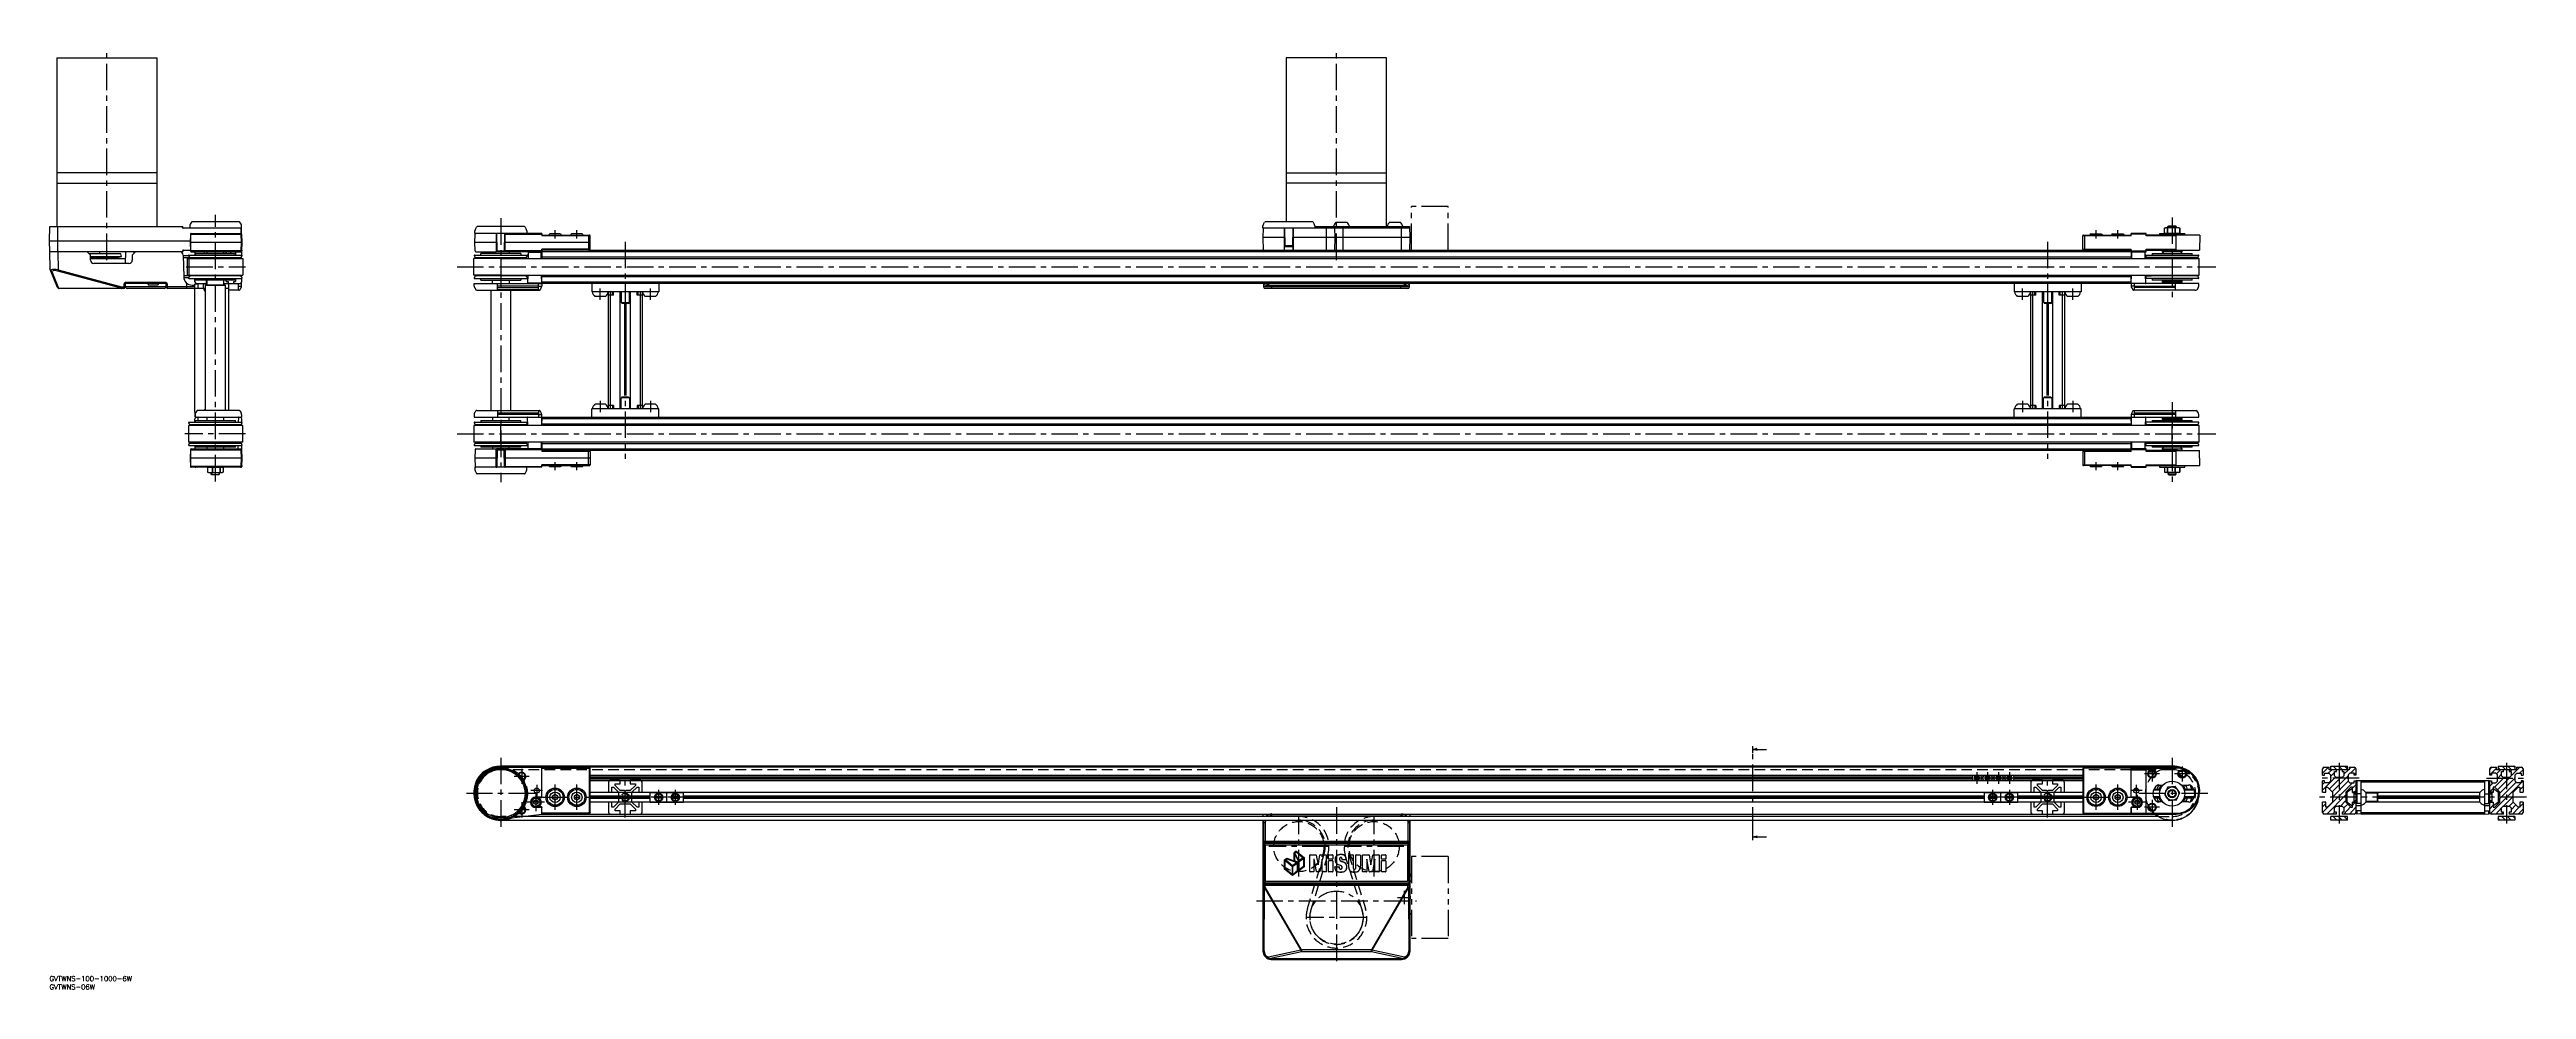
# Model space of a CAD drawing. Extents: x 0 to 1482, y -8 to 554.
import ezdxf

# ---------------------------------------------------------------- set-up
doc = ezdxf.new("R2010")
doc.units = 0
doc.header["$LTSCALE"] = 0.5
for name, pattern in [('CENTER', [50.8, 31.75, -6.35, 6.35, -6.35]), ('DASHED', [19.05, 12.7, -6.35]), ('PHANTOM', [63.5, 31.75, -6.35, 6.35, -6.35, 6.35, -6.35])]:
    doc.linetypes.add(name, pattern=pattern)
for name, color, linetype in [('MSM_CENTER', 1, 'CENTER'), ('MSM_CONTINUOUS', 7, 'CONTINUOUS'), ('MSM_DASHED', 4, 'DASHED'), ('MSM_IMAGINARY', 6, 'PHANTOM'), ('MSM_NARROW', 5, 'CONTINUOUS'), ('MSM_PART_NUMBER', 7, 'CONTINUOUS')]:
    doc.layers.add(name, color=color, linetype=linetype)
doc.styles.get("Standard").update_dxf_attribs({"font": 'txt.shx', "height": 3, "bigfont": 'bigfont.shx'})

msp = doc.modelspace()

# ---------------------------------------------------------------- linework, layer by layer
at = {"layer": 'MSM_CENTER'}
for p, q in [((34.3, 428.5), (34.3, 554.5)), ((770, 428.5), (770, 554.5)), ((99.2, 296), (99.2, 455.5)), ((270, 453.5), (270, 295.5)), ((302.5, 441.5), (302.5, 446.3)), ((315.5, 441.5), (315.5, 446.3)), ((1224.5, 441.5), (1224.5, 446.3)), ((1237.5, 441.5), (1237.5, 446.3)), ((1270, 454), (1270, 405.5)), ((344.5, 439.5), (344.5, 309.5)), ((1195.5, 439.5), (1195.5, 309.5)), ((81.8, 424.5), (117.2, 424.5)), ((243.8, 424.5), (1296.2, 424.5)), ((329.5, 404.8), (329.5, 411.5)), ((359.5, 404.8), (359.5, 411.5)), ((1180.5, 404.8), (1180.5, 411.5)), ((1210.5, 404.8), (1210.5, 411.5)), ((329.5, 344.3), (329.5, 337.5)), ((359.5, 344.3), (359.5, 337.5)), ((1180.5, 344.3), (1180.5, 337.5)), ((1210.5, 344.3), (1210.5, 337.5)), ((1270, 343.5), (1270, 295)), ((117.2, 324.5), (81, 324.5)), ((243.8, 324.5), (1296.2, 324.5)), ((302.5, 302.7), (302.5, 307.5)), ((315.5, 302.7), (315.5, 307.5)), ((1224.5, 302.7), (1224.5, 307.5)), ((1237.5, 302.7), (1237.5, 307.5)), ((1019.2, 85.3), (1019.2, 133.7)), ((270, 130.7), (270, 88.3)), ((287, 119.5), (278, 119.5)), ((282.5, 124), (282.5, 115)), ((344.5, 95), (344.5, 119)), ((1153.1, 122), (1153.1, 115)), ((1159.6, 122), (1159.6, 115)), ((1166.1, 122), (1166.1, 115)), ((1172.6, 122), (1172.6, 115)), ((1195.5, 95), (1195.5, 119)), ((1262.5, 121), (1253.5, 121)), ((1258, 125.5), (1258, 116.5)), ((1270, 130.7), (1270, 88.3)), ((1280.5, 121), (1271.5, 121)), ((1276, 125.5), (1276, 116.5)), ((1370, 127.7), (1370, 91.3)), ((1470, 127.7), (1470, 91.3)), ((290.5, 109.2), (249.5, 109.2)), ((282.5, 104), (282.5, 95)), ((296.2, 104), (285.8, 104)), ((295, 111), (288, 111)), ((291, 109.2), (291, 98.8)), ((291.5, 114.5), (291.5, 107.5)), ((295, 107), (323, 107)), ((302.5, 99.5), (302.5, 114.6)), ((315.5, 99.5), (315.5, 114.6)), ((368.9, 107), (359.9, 107)), ((364.4, 111.5), (364.4, 102.5)), ((378.9, 107), (369.9, 107)), ((374.4, 111.5), (374.4, 102.5)), ((1176.1, 118.5), (1149.6, 118.5)), ((1177.1, 107), (1158.1, 107)), ((1162.6, 111.5), (1162.6, 102.5)), ((1172.6, 111.5), (1172.6, 102.5)), ((1217, 107), (1245, 107)), ((1224.5, 99.5), (1224.5, 114.6)), ((1237.5, 99.5), (1237.5, 114.6)), ((1254.2, 104), (1243.8, 104)), ((1252, 111), (1245, 111)), ((1248.5, 114.5), (1248.5, 107.5)), ((1249, 108.5), (1249, 99.5)), ((1291.4, 109.2), (1249.5, 109.2)), ((1258, 105.5), (1258, 96.5)), ((1382, 118.5), (1358, 118.5)), ((1482, 107), (1358, 107)), ((1458, 118.5), (1482, 118.5)), ((287, 99.5), (278, 99.5)), ((747.5, 59.6), (747.5, 95.4)), ((770, 101), (770, 6)), ((792.5, 59.6), (792.5, 95.4)), ((1262.5, 101), (1253.5, 101)), ((765.4, 77.5), (729.6, 77.5)), ((810.4, 77.5), (774.6, 77.5)), ((722.1, 45), (817.9, 45)), ((806.5, 47), (814.5, 47)), ((810.5, 51), (810.5, 43)), ((787.9, 35), (752.1, 35))]:
    msp.add_line(p, q, dxfattribs=at)
at = {"layer": 'MSM_CONTINUOUS'}
for p, q in [((4.3, 549.5), (4.3, 448.5)), ((4.3, 549.5), (64.3, 549.5)), ((64.3, 448.5), (64.3, 549.5)), ((740, 549.5), (740, 451.5)), ((800, 549.5), (740, 549.5)), ((800, 448.5), (800, 549.5)), ((64.3, 480.8), (4.3, 480.8)), ((4.3, 474.5), (64.3, 474.5)), ((740, 480.8), (800, 480.8)), ((800, 474.5), (740, 474.5)), ((0, 440), (0.1, 448.5)), ((0.1, 448.5), (79.6, 448.5)), ((5, 433.5), (5, 448.5)), ((79.6, 447.7), (79.6, 448.5)), ((79.6, 447.7), (79.8, 447.7)), ((79.8, 447.7), (79.8, 448.3)), ((114.7, 447.5), (80, 447.5)), ((83.9, 449), (83.9, 447.5)), ((84.9, 451.2), (84.2, 450)), ((85.3, 451.5), (113.4, 451.5)), ((114.6, 450), (113.9, 451.2)), ((114.7, 444.4), (114.6, 447.5)), ((114.6, 447.5), (114.6, 447.5)), ((114.8, 444.3), (114.9, 447.5)), ((114.9, 447.5), (114.9, 449)), ((115, 440), (114.9, 446.9)), ((254.5, 444.5), (254.5, 446)), ((254.8, 447), (255.5, 448.2)), ((284.1, 448.5), (255.9, 448.5)), ((284.5, 448.2), (285.2, 447)), ((285.5, 446), (285.5, 444.5)), ((726, 447.5), (726, 449)), ((813.9, 447.5), (726, 447.5)), ((726.1, 447.5), (726, 442)), ((726.3, 450), (727, 451.2)), ((727.5, 451.5), (755.6, 451.5)), ((738.8, 447.5), (738.8, 442)), ((739, 447.3), (739.2, 437)), ((739, 434.5), (739, 447.3)), ((739.4, 437), (739.2, 447.3)), ((743.8, 447.3), (743.7, 437)), ((743.8, 437), (744, 447.3)), ((744, 434.5), (744, 447.3)), ((744.2, 434.5), (744.2, 447.5)), ((756, 451.2), (756.7, 450)), ((757, 449), (757, 447.5)), ((757, 448.5), (813.9, 448.5)), ((764, 434.5), (764, 447.5)), ((768, 448.5), (768, 447.5)), ((768.9, 447.5), (769, 442)), ((769.9, 451.2), (776.1, 451.2)), ((774, 434.5), (774, 447.5)), ((778, 447.5), (778, 448.5)), ((800, 448.5), (800, 447.5)), ((801.9, 451.2), (808.1, 451.2)), ((809, 434.5), (809, 447.5)), ((810, 447.5), (810, 448.5)), ((813.7, 448.3), (813.9, 448.5)), ((813.7, 447.7), (813.7, 448.3)), ((814, 442), (813.9, 448.5)), ((1265.4, 447.5), (1266, 447.7)), ((1266.4, 447.7), (1265.4, 447.5)), ((1265.4, 444.7), (1265.4, 447.5)), ((1266, 444.5), (1265.4, 444.7)), ((1266.4, 444.5), (1265.4, 444.7)), ((1274, 447.7), (1266, 447.7)), ((1267.3, 447.5), (1266.4, 447.7)), ((1267.3, 444.7), (1266.4, 444.5)), ((1269.6, 447.7), (1267.3, 447.5)), ((1267.3, 444.7), (1267.3, 447.5)), ((1267.3, 447.5), (1267.3, 447.5)), ((1267.3, 447.5), (1267.3, 444.7)), ((1267.3, 444.7), (1267.3, 444.7)), ((1269.6, 444.5), (1267.3, 444.7)), ((1267.5, 448.5), (1268, 449)), ((1267.5, 447.7), (1267.5, 448.5)), ((1267.5, 448.5), (1272.5, 448.5)), ((1268, 449), (1272, 449)), ((1271.9, 447.5), (1269.6, 447.7)), ((1271.9, 444.7), (1269.6, 444.5)), ((1273.2, 447.7), (1271.9, 447.5)), ((1271.9, 447.5), (1271.9, 444.7)), ((1271.9, 447.5), (1271.9, 447.5)), ((1271.9, 444.7), (1271.9, 447.5)), ((1271.9, 444.7), (1271.9, 444.7)), ((1273.2, 444.5), (1271.9, 444.7)), ((1272, 449), (1272.5, 448.5)), ((1272.5, 448.5), (1272.5, 447.7)), ((1274.6, 447.5), (1273.2, 447.7)), ((1274.6, 444.7), (1273.2, 444.5)), ((1274, 447.7), (1274.6, 447.5)), ((1274.6, 444.7), (1274, 444.5)), ((1274, 444.5), (1274.6, 444.7)), ((1274.6, 447.5), (1274.6, 444.7)), ((1274.6, 447.5), (1274.6, 447.5)), ((1274.6, 444.7), (1274.6, 447.5)), ((1274.6, 444.7), (1274.6, 444.7)), ((0, 440), (84.3, 440)), ((0.1, 433.5), (0, 440)), ((79.7, 433.5), (0, 433.5)), ((0, 433.5), (0.2, 423.3)), ((5, 433.5), (5.2, 422.7)), ((24.5, 431.5), (22.5, 433.5)), ((23.5, 432.5), (37, 432.5)), ((42.6, 432.2), (23.8, 432.2)), ((24.5, 428.5), (24.5, 431.5)), ((24.5, 430.7), (43, 430.7)), ((24.5, 430), (40.5, 430)), ((30, 432.5), (30, 433.5)), ((33.4, 429.5), (33.4, 430)), ((36.9, 429.5), (36.9, 430)), ((37, 432.2), (37, 432.5)), ((39.3, 429.5), (39.3, 430)), ((40.4, 429.5), (40.4, 430)), ((40.5, 430), (43, 430.7)), ((43, 430.7), (42.6, 432.2)), ((45.4, 433.5), (45.3, 426.5)), ((51.5, 433.5), (49.5, 431.5)), ((49.5, 431.5), (49.5, 428.5)), ((50.6, 432.6), (50.6, 433.5)), ((79.7, 433.5), (79.7, 434.3)), ((79.7, 434.3), (79.9, 434.3)), ((79.9, 433.7), (79.9, 434.3)), ((80, 434.5), (84.3, 434.5)), ((80, 431.5), (80.3, 418.4)), ((83.3, 431), (80, 431)), ((80.1, 430), (114.7, 430)), ((82.5, 419), (82.5, 430)), ((83.4, 431.5), (115, 431.5)), ((83.7, 430), (83.7, 429.5)), ((84.3, 444), (84.2, 439)), ((84.3, 444), (84.2, 439)), ((114.8, 439), (84.2, 439)), ((84.2, 439), (84.3, 434)), ((84.2, 439), (84.3, 434)), ((84.3, 444), (114.7, 444)), ((114.7, 434), (84.3, 434)), ((84.4, 430), (84.4, 429.5)), ((84.5, 430), (84.5, 430)), ((84.8, 444.5), (114.4, 444.5)), ((84.8, 433.5), (114.4, 433.5)), ((86.5, 430), (86.5, 429.5)), ((87, 433.5), (87, 431.5)), ((87.2, 432.5), (111.2, 432.5)), ((87.2, 432.5), (87.2, 431.5)), ((89.8, 430), (89.8, 429.5)), ((92.5, 433.5), (92.5, 432.5)), ((93.9, 430), (93.9, 429.5)), ((94.2, 433.5), (94.2, 432.5)), ((104.2, 432.5), (104.2, 433.5)), ((105.1, 429.5), (105.1, 430)), ((105.6, 432.5), (105.6, 433.5)), ((105.7, 433.5), (105.7, 432.5)), ((108.5, 432.5), (108.5, 433.5)), ((109.1, 429.5), (109.1, 430)), ((111.2, 433.5), (111.2, 431.5)), ((111.2, 431.5), (111.2, 432.5)), ((111.3, 433.5), (111.3, 431.5)), ((112.3, 429.5), (112.3, 430)), ((114.2, 429.5), (114.2, 430)), ((114.3, 430), (114.3, 429.5)), ((114.7, 444), (114.8, 439)), ((114.8, 439), (114.7, 444)), ((114.7, 444), (114.9, 444)), ((114.8, 439), (114.7, 434)), ((114.7, 434), (114.8, 439)), ((114.7, 434), (114.9, 434)), ((114.7, 430), (114.7, 429.5)), ((114.7, 429.5), (114.7, 430)), ((114.7, 429.5), (114.7, 430)), ((114.8, 439), (115, 439)), ((114.8, 430.5), (115, 430.5)), ((114.9, 444), (115, 439)), ((115, 439), (114.9, 434)), ((115, 440), (115, 440)), ((115, 440), (115, 439.5)), ((115, 435), (115, 436.7)), ((115, 434.5), (115, 435)), ((115, 434.5), (115, 434)), ((115, 431.5), (115, 433.5)), ((115, 430.5), (115, 430.8)), ((254.2, 431.5), (285.8, 431.5)), ((294.5, 444.5), (254.5, 444.5)), ((254.5, 439), (254.6, 444)), ((254.6, 434), (254.5, 439)), ((267.5, 439), (254.5, 439)), ((254.6, 429.5), (254.6, 430)), ((254.6, 430), (285.4, 430)), ((255.1, 433.5), (267.3, 433.5)), ((255.9, 429.5), (255.9, 430)), ((258, 431.5), (258, 432.5)), ((282, 432.5), (258, 432.5)), ((258.6, 429.5), (258.6, 430)), ((262.3, 429.5), (262.3, 430)), ((265, 432.5), (265, 433.5)), ((267.3, 444), (267.3, 439)), ((267.3, 444), (267.5, 444)), ((267.3, 439), (267.3, 434)), ((267.3, 434), (267.5, 434)), ((267.5, 444.3), (267.7, 434)), ((267.5, 444), (267.5, 444.3)), ((267.5, 444.3), (267.7, 444.3)), ((267.5, 433.7), (267.5, 444)), ((267.5, 441), (267.6, 441)), ((267.5, 437), (267.6, 437)), ((267.9, 434), (267.7, 444.3)), ((267.7, 434), (272.3, 434)), ((267.7, 433.7), (267.7, 434)), ((272.1, 433.5), (267.9, 433.5)), ((272.3, 444.3), (272.1, 434)), ((272.3, 433.7), (272.5, 444.3)), ((272.3, 444.3), (272.5, 444.3)), ((272.4, 441), (272.5, 441)), ((272.4, 437), (272.5, 437)), ((272.5, 444.3), (272.5, 444.2)), ((272.5, 444), (272.5, 444.3)), ((272.5, 434), (272.5, 444)), ((323.5, 439), (272.5, 439)), ((272.5, 434), (272.5, 433.7)), ((272.7, 433.5), (272.7, 444.5)), ((272.7, 444), (294.5, 444)), ((294.5, 434), (272.7, 434)), ((294.5, 433.5), (272.7, 433.5)), ((275, 433.5), (275, 432.5)), ((277.7, 430), (277.7, 429.5)), ((281.4, 430), (281.4, 429.5)), ((282, 432.5), (282, 431.5)), ((284.1, 430), (284.1, 429.5)), ((285.4, 430), (285.4, 429.5)), ((286.3, 433.3), (294.2, 433.3)), ((286.3, 433.3), (286.3, 429.5)), ((294.2, 429.5), (294.2, 433.3)), ((294.5, 444.5), (294.5, 443)), ((294.5, 443.5), (323, 443.5)), ((323.4, 443), (294.5, 443)), ((323.4, 435), (294.5, 435)), ((294.5, 433.5), (294.5, 435)), ((322.4, 434.5), (294.5, 434.5)), ((294.5, 434.5), (294.5, 429.5)), ((1245.5, 433.5), (294.5, 433.5)), ((294.5, 430.5), (1245.5, 430.5)), ((305.6, 444.3), (299.4, 444.3)), ((318.6, 444.3), (312.4, 444.3)), ((322.4, 443.5), (322.5, 439)), ((322.5, 439), (322.4, 435)), ((322.4, 434.5), (322.4, 435)), ((322.4, 434.5), (1245.5, 434.5)), ((323.5, 439), (323.4, 443)), ((323.4, 435), (323.5, 439)), ((738.8, 442), (726, 442)), ((726, 442), (726.1, 434.5)), ((738.8, 442), (738.8, 434.5)), ((743.7, 437), (739.4, 437)), ((743.6, 436.5), (739.4, 436.5)), ((744, 442.2), (744, 442.2)), ((814, 442), (744, 442)), ((769, 442), (768.9, 434.5)), ((813.9, 434.5), (814, 442)), ((1245.5, 443), (1216.5, 443)), ((1216.6, 435), (1216.5, 443)), ((1216.6, 435), (1245.5, 435)), ((1217, 443.5), (1245.5, 443.5)), ((1217.5, 443.5), (1217.5, 434.5)), ((1221.4, 444.3), (1227.6, 444.3)), ((1234.4, 444.3), (1240.6, 444.3)), ((1245.5, 443), (1245.5, 444.5)), ((1254.5, 444.5), (1245.5, 444.5)), ((1254.5, 444), (1245.5, 444)), ((1245.5, 434), (1245.5, 435)), ((1245.5, 434.5), (1245.5, 429.5)), ((1245.5, 434), (1254.5, 434)), ((1245.5, 433.5), (1254.5, 433.5)), ((1245.8, 429.5), (1245.8, 433.3)), ((1253.7, 433.3), (1245.8, 433.3)), ((1253.7, 433.3), (1253.7, 429.5)), ((1254.2, 431.5), (1258, 431.5)), ((1254.5, 443), (1254.5, 444.5)), ((1286.5, 443.5), (1254.5, 443.5)), ((1272.5, 443), (1254.5, 443)), ((1254.5, 435), (1272.5, 435)), ((1254.5, 433.5), (1254.5, 435)), ((1254.5, 434.5), (1286.3, 434.5)), ((1254.5, 430), (1254.5, 429.5)), ((1257.4, 430), (1254.5, 430)), ((1255.3, 430), (1255.3, 429.5)), ((1257.4, 430), (1257.4, 429.5)), ((1285.5, 430), (1257.4, 430)), ((1258, 432.5), (1258, 431.5)), ((1258, 432.5), (1282, 432.5)), ((1258, 431.5), (1285.8, 431.5)), ((1260.7, 430), (1260.7, 429.5)), ((1262.5, 444.5), (1277.5, 444.5)), ((1262.5, 444.5), (1262.5, 443.5)), ((1264, 434.5), (1264, 433.5)), ((1264, 433.5), (1265, 432.5)), ((1276, 433.5), (1264, 433.5)), ((1272.5, 434.5), (1272.5, 443.5)), ((1272.7, 443.5), (1272.5, 443.5)), ((1275, 432.5), (1276, 433.5)), ((1276, 433.5), (1276, 434.5)), ((1276.1, 429.5), (1276.1, 430)), ((1277.5, 443.5), (1277.5, 444.5)), ((1280.1, 429.5), (1280.1, 430)), ((1282, 431.5), (1282, 432.5)), ((1283.2, 429.5), (1283.2, 430)), ((1285, 429.5), (1285, 430)), ((1285.5, 429.5), (1285.5, 430)), ((1286.5, 443.5), (1286.3, 434.5)), ((0.2, 423.3), (0.3, 422.9)), ((0.8, 422), (0.2, 423.3)), ((4.7, 412.1), (0.3, 422.9)), ((1.3, 421.7), (0.8, 422)), ((1.3, 421.7), (5.4, 411.6)), ((5, 421.8), (5.2, 422.7)), ((42.9, 411.6), (5, 421.8)), ((5.2, 422.7), (43.1, 412.5)), ((24.5, 429.5), (45.4, 429.5)), ((47.5, 426.5), (26.5, 426.5)), ((69.5, 415), (45.5, 415)), ((69.5, 414.5), (69.5, 415)), ((114.7, 419), (80.3, 419)), ((80.3, 418), (83.3, 418)), ((82.5, 429.5), (115.7, 429.5)), ((82.5, 419.5), (115.7, 419.5)), ((83.3, 429.5), (83.3, 419.5)), ((83.4, 417.5), (115, 417.5)), ((83.7, 419.5), (83.7, 419)), ((84.4, 419.5), (84.4, 419)), ((84.5, 419), (84.5, 419)), ((86.5, 419.5), (86.5, 419)), ((87, 415.5), (87, 417.5)), ((87.2, 417.5), (87.2, 416.5)), ((111.2, 416.5), (87.2, 416.5)), ((89.8, 419.5), (89.8, 419)), ((93.9, 419.5), (93.9, 419)), ((94, 414.5), (94, 416.5)), ((94.1, 415.9), (94.1, 416.5)), ((94.2, 416.5), (94.2, 413.7)), ((104.2, 413.7), (104.2, 416.5)), ((105.1, 419), (105.1, 419.5)), ((105.6, 415.6), (105.6, 416.5)), ((105.6, 415.6), (106.8, 415.6)), ((106.8, 415.6), (106.8, 414.5)), ((109.1, 419), (109.1, 419.5)), ((110.2, 414.5), (110.2, 415.6)), ((110.2, 415.6), (111.3, 415.6)), ((111.2, 416.5), (111.2, 417.5)), ((111.3, 417.5), (111.3, 415.6)), ((112.3, 419), (112.3, 419.5)), ((114.2, 419), (114.2, 419.5)), ((114.7, 419.5), (114.7, 419)), ((114.7, 419), (114.7, 419.5)), ((115, 418.5), (114.8, 418.5)), ((115, 418.2), (115, 418.5)), ((115, 415.5), (115, 417.5)), ((115.7, 429.5), (115.7, 419.5)), ((253.8, 419.5), (253.8, 429.5)), ((270, 429.5), (253.8, 429.5)), ((270, 419.5), (253.8, 419.5)), ((254.2, 417.5), (285.8, 417.5)), ((254.6, 419), (254.6, 419.5)), ((285.4, 419), (254.6, 419)), ((255.9, 419), (255.9, 419.5)), ((258, 416.5), (258, 417.5)), ((258, 416.5), (282, 416.5)), ((258.6, 419), (258.6, 419.5)), ((262.3, 419), (262.3, 419.5)), ((265, 414.5), (265, 416.5)), ((270, 429.5), (270, 419.5)), ((270, 429.5), (1286.2, 429.5)), ((270, 419.5), (1286.2, 419.5)), ((275, 416.5), (275, 414.5)), ((277.7, 419.5), (277.7, 419)), ((281.4, 419.5), (281.4, 419)), ((282, 417.5), (282, 416.5)), ((284.1, 419.5), (284.1, 419)), ((285.4, 419.5), (285.4, 419)), ((286.1, 419.5), (286, 414.7)), ((294.5, 414.7), (294.4, 419.5)), ((294.5, 414.5), (294.5, 419.5)), ((1245.5, 418.5), (294.5, 418.5)), ((294.5, 415.5), (1245.5, 415.5)), ((1245.5, 414.7), (1245.6, 419.5)), ((1245.5, 414.5), (1245.5, 419.5)), ((1253.9, 419.5), (1254, 414.7)), ((1285.8, 417.5), (1254.2, 417.5)), ((1254.5, 419.5), (1254.5, 419)), ((1254.5, 419), (1257.4, 419)), ((1255.3, 419.5), (1255.3, 419)), ((1257.4, 419.5), (1257.4, 419)), ((1285.5, 419), (1257.4, 419)), ((1258, 417.5), (1258, 416.5)), ((1282, 416.5), (1258, 416.5)), ((1260.7, 419.5), (1260.7, 419)), ((1264, 416), (1264, 415.2)), ((1276, 416), (1264, 416)), ((1276, 415.2), (1264, 415.2)), ((1265.6, 416.4), (1265.2, 416.3)), ((1265.6, 416.5), (1265.3, 416.4)), ((1265.6, 416.5), (1266.5, 416.3)), ((1265.6, 416.4), (1267.4, 416)), ((1266, 416.5), (1266, 416.4)), ((1266, 415.2), (1266, 414.5)), ((1266.1, 416.1), (1267, 416.1)), ((1267.9, 416), (1266.5, 416.3)), ((1267.1, 416), (1267.3, 416)), ((1267.5, 416.1), (1272.5, 416.1)), ((1270, 429.5), (1270, 419.5)), ((1272.1, 416), (1273.5, 416.3)), ((1274.4, 416.4), (1272.6, 416)), ((1272.9, 416), (1272.7, 416)), ((1273.9, 416.1), (1273, 416.1)), ((1274.4, 416.5), (1273.5, 416.3)), ((1274, 416.5), (1274, 416.4)), ((1274, 414.5), (1274, 415.2)), ((1274.4, 416.5), (1274.7, 416.4)), ((1274.4, 416.4), (1274.8, 416.3)), ((1276, 415.2), (1276, 416)), ((1276.1, 419), (1276.1, 419.5)), ((1280.1, 419), (1280.1, 419.5)), ((1282, 416.5), (1282, 417.5)), ((1283.2, 419), (1283.2, 419.5)), ((1285, 419), (1285, 419.5)), ((1285.5, 419), (1285.5, 419.5)), ((1286.2, 419.5), (1286.2, 429.5)), ((5.4, 411.6), (42.9, 411.6)), ((44.5, 411.5), (5.7, 411.5)), ((43.1, 412.5), (45, 412.5)), ((43.1, 411.5), (43.1, 412.5)), ((44.5, 414), (44.4, 411.5)), ((45, 414), (45, 412)), ((45.5, 412.5), (45.5, 414.5)), ((69.5, 414.5), (45.5, 414.5)), ((69.5, 412.5), (45.5, 412.5)), ((68.5, 411.5), (46.5, 411.5)), ((59, 414), (59, 413.9)), ((59.2, 413.7), (64.8, 413.7)), ((65, 414), (65, 413.9)), ((69.5, 414.5), (69.5, 412.5)), ((70, 412), (70, 414)), ((70, 414), (70.5, 414)), ((87, 412.5), (70, 412.5)), ((70.6, 411.5), (70.5, 414)), ((86, 411.5), (70.5, 411.5)), ((82, 414.7), (82, 411.5)), ((82, 414.7), (82, 411.5)), ((85.3, 413.5), (87, 413.5)), ((89, 414), (87, 414)), ((87, 411.5), (87, 414)), ((87, 412.5), (87, 413.5)), ((87, 337.5), (87, 411.5)), ((93.2, 411.5), (87, 411.5)), ((87.5, 414.5), (94, 414.5)), ((89, 411.5), (89, 414.5)), ((92, 414), (92, 411.5)), ((93.2, 414.5), (93.2, 338.5)), ((93.4, 413.5), (93.2, 413.3)), ((105.2, 413.3), (93.2, 413.3)), ((105, 413.5), (93.4, 413.5)), ((94.2, 414.5), (94, 414.5)), ((104.2, 414.5), (114.9, 414.5)), ((105.2, 413.3), (105, 413.5)), ((105.2, 338.5), (105.2, 413.3)), ((107, 411.5), (105.2, 411.5)), ((107, 414), (107, 411.5)), ((107, 411.5), (107, 338.5)), ((113.2, 410.5), (107, 410.5)), ((112.9, 414.5), (112.8, 410.5)), ((113.9, 410.7), (114.6, 412)), ((114.9, 412.9), (114.9, 414.5)), ((254.1, 412.9), (254.1, 414.5)), ((254.1, 414.5), (294.5, 414.5)), ((254.4, 412), (255.1, 410.7)), ((255.6, 410.5), (293.1, 410.5)), ((264, 410.5), (264, 338.5)), ((268, 410.5), (268, 414.5)), ((292.5, 412.9), (268, 412.9)), ((268, 412), (292.5, 412)), ((292.5, 410.7), (268, 410.7)), ((276, 338.5), (276, 410.5)), ((294.5, 414.7), (286, 414.7)), ((286.5, 414.5), (286.5, 414.7)), ((292.5, 412.9), (292.5, 414.5)), ((292.5, 412), (292.5, 412.9)), ((292.5, 412.9), (294.5, 412.9)), ((292.5, 410.5), (292.5, 412)), ((292.5, 410.7), (293.4, 410.7)), ((293.4, 410.6), (293.4, 410.7)), ((294.2, 412), (293.5, 410.7)), ((294, 414.7), (294, 414.5)), ((1245.5, 414.5), (294.5, 414.5)), ((294.5, 414.5), (294.5, 414.5)), ((294.5, 414.5), (294.5, 412.9)), ((294.5, 414.5), (294.5, 414.5)), ((324.5, 414.5), (324.5, 409.5)), ((364.5, 409.5), (324.5, 409.5)), ((332.6, 406.8), (326.4, 406.8)), ((334.5, 339.5), (334.5, 409.5)), ((335.5, 409.5), (335.5, 339.5)), ((341.5, 339.5), (341.5, 409.5)), ((344, 402.5), (344, 347.5)), ((344.5, 347.5), (344.5, 402.5)), ((345, 347.5), (345, 402.5)), ((347.5, 409.5), (347.5, 339.5)), ((353.5, 339.5), (353.5, 409.5)), ((354.5, 409.5), (354.5, 339.5)), ((362.6, 406.8), (356.4, 406.8)), ((364.5, 414.5), (364.5, 409.5)), ((726.3, 414.5), (726.4, 412.5)), ((813.6, 412.5), (726.4, 412.5)), ((727.6, 413.5), (727, 413.6)), ((812.6, 411.5), (727.4, 411.5)), ((727.6, 413.5), (812.5, 413.5)), ((810.7, 414.5), (729.3, 414.5)), ((729.3, 414.5), (729.3, 413.5)), ((731.4, 412.5), (731.4, 413.5)), ((731.4, 411.5), (731.4, 412.5)), ((808.7, 413.5), (808.6, 412.5)), ((808.6, 411.5), (808.6, 412.5)), ((810.7, 413.5), (810.7, 414.5)), ((812.5, 413.5), (813, 413.6)), ((813.6, 412.5), (813.7, 414.5)), ((1175.5, 414.5), (1175.5, 409.5)), ((1215.5, 409.5), (1175.5, 409.5)), ((1183.6, 406.8), (1177.4, 406.8)), ((1185.5, 339.5), (1185.5, 409.5)), ((1186.5, 409.5), (1186.5, 339.5)), ((1192.5, 339.5), (1192.5, 409.5)), ((1195, 402.5), (1195, 347.5)), ((1195.5, 347.5), (1195.5, 402.5)), ((1196, 347.5), (1196, 402.5)), ((1198.5, 409.5), (1198.5, 339.5)), ((1204.5, 339.5), (1204.5, 409.5)), ((1205.5, 409.5), (1205.5, 339.5)), ((1213.6, 406.8), (1207.4, 406.8)), ((1215.5, 414.5), (1215.5, 409.5)), ((1245.5, 414.7), (1254, 414.7)), ((1245.5, 414.5), (1245.5, 414.5)), ((1245.5, 414.5), (1245.5, 412.9)), ((1245.5, 414.5), (1245.5, 414.5)), ((1285.9, 414.5), (1245.5, 414.5)), ((1245.8, 412), (1246.5, 410.7)), ((1246, 414.5), (1246, 414.7)), ((1283.7, 410.5), (1246.9, 410.5)), ((1247.5, 412.9), (1247.5, 414.5)), ((1247.5, 412.9), (1272, 412.9)), ((1247.5, 412.9), (1247.5, 412)), ((1247.5, 410.5), (1247.5, 412)), ((1272, 412), (1247.5, 412)), ((1247.5, 410.7), (1272, 410.7)), ((1253.5, 414.5), (1253.5, 414.7)), ((1272, 410.5), (1272, 414.5)), ((1285.6, 412), (1284.9, 410.7)), ((1285.9, 412.9), (1285.9, 414.5)), ((332.6, 342.3), (326.4, 342.3)), ((362.6, 342.3), (356.4, 342.3)), ((1183.6, 342.3), (1177.4, 342.3)), ((1213.6, 342.3), (1207.4, 342.3)), ((115.7, 329.5), (83.3, 329.5)), ((83.3, 319.5), (83.3, 329.5)), ((83.4, 331.5), (115, 331.5)), ((114.7, 330), (83.7, 330)), ((83.7, 329.5), (83.7, 330)), ((84.2, 330), (84.2, 329.5)), ((86, 330), (86, 329.5)), ((87, 337.5), (87.7, 337.5)), ((87, 337.5), (87, 335)), ((87, 331.5), (87, 333.5)), ((87.1, 336.1), (87.1, 334.5)), ((87.1, 334.5), (114.9, 334.5)), ((87.2, 332.5), (111.2, 332.5)), ((87.2, 332.5), (87.2, 331.5)), ((88.1, 338.3), (87.4, 337)), ((113.5, 338.5), (88.5, 338.5)), ((89, 332.5), (89, 334.3)), ((93.6, 334.3), (89, 334.3)), ((89.1, 330), (89.1, 329.5)), ((89.5, 334.5), (89.5, 334.3)), ((92.3, 334.5), (92.3, 334.3)), ((93.1, 330), (93.1, 329.5)), ((94.2, 334.5), (94.2, 332.5)), ((104.2, 332.5), (104.2, 334.5)), ((104.3, 329.5), (104.3, 330)), ((113, 334.3), (108.4, 334.3)), ((108.5, 329.5), (108.5, 330)), ((109.7, 334.5), (109.7, 334.3)), ((111.2, 331.5), (111.2, 332.5)), ((111.8, 329.5), (111.8, 330)), ((112.5, 334.5), (112.5, 334.3)), ((113, 334.3), (112.9, 331.5)), ((113.9, 338.3), (114.6, 337)), ((113.9, 329.5), (113.9, 330)), ((114.7, 329.5), (114.7, 330)), ((114.8, 330.5), (115, 330.5)), ((114.9, 336.1), (114.9, 334.5)), ((115, 331.5), (115, 333.5)), ((115, 330.5), (115, 330.8)), ((115.7, 319.5), (115.7, 329.5)), ((253.8, 329.5), (253.8, 319.5)), ((1286.2, 329.5), (253.8, 329.5)), ((254.1, 336.1), (254.1, 334.5)), ((254.1, 334.5), (294.5, 334.5)), ((254.2, 331.5), (285.8, 331.5)), ((254.4, 337), (255.1, 338.3)), ((254.6, 330), (254.6, 329.5)), ((255.9, 330), (254.6, 330)), ((255.6, 338.5), (293.1, 338.5)), ((255.9, 330), (255.9, 329.5)), ((262.2, 330), (255.9, 330)), ((258, 332.5), (258, 331.5)), ((258, 332.5), (282, 332.5)), ((258.6, 330), (258.6, 329.5)), ((262.3, 330), (262.3, 329.5)), ((285.4, 330), (262.3, 330)), ((265, 334.5), (265, 332.5)), ((268, 338.5), (268, 334.5)), ((292.5, 338.3), (268, 338.3)), ((268, 337), (292.5, 337)), ((292.5, 336.1), (268, 336.1)), ((270, 319.5), (270, 329.5)), ((275, 332.5), (275, 334.5)), ((277.7, 329.5), (277.7, 330)), ((281.4, 329.5), (281.4, 330)), ((282, 331.5), (282, 332.5)), ((284.1, 329.5), (284.1, 330)), ((285.4, 329.5), (285.4, 330)), ((294.5, 334.3), (286, 334.3)), ((286.1, 329.5), (286, 334.3)), ((286.5, 334.5), (286.5, 334.3)), ((292.5, 338.5), (292.5, 337)), ((292.5, 338.3), (293.4, 338.3)), ((292.5, 337), (292.5, 336.1)), ((292.5, 336.1), (292.5, 334.5)), ((292.5, 336.1), (294.5, 336.1)), ((293.4, 338.4), (293.4, 338.3)), ((294.2, 337), (293.5, 338.3)), ((294, 334.3), (294, 334.5)), ((294.5, 334.3), (294.4, 329.5)), ((294.5, 334.5), (294.5, 336.1)), ((294.5, 334.5), (294.5, 334.5)), ((294.5, 334.5), (294.5, 334.5)), ((294.5, 334.5), (1245.5, 334.5)), ((294.5, 329.5), (294.5, 334.5)), ((1245.5, 333.5), (294.5, 333.5)), ((294.5, 330.5), (1245.5, 330.5)), ((364.5, 339.5), (324.5, 339.5)), ((324.5, 334.5), (324.5, 339.5)), ((364.5, 334.5), (364.5, 339.5)), ((1215.5, 339.5), (1175.5, 339.5)), ((1175.5, 334.5), (1175.5, 339.5)), ((1215.5, 334.5), (1215.5, 339.5)), ((1245.5, 336.1), (1245.5, 334.5)), ((1245.5, 334.5), (1245.5, 334.5)), ((1245.5, 334.5), (1245.5, 334.5)), ((1245.5, 334.5), (1285.9, 334.5)), ((1245.5, 334.5), (1245.5, 329.5)), ((1254, 334.3), (1245.5, 334.3)), ((1245.6, 329.5), (1245.5, 334.3)), ((1246.5, 338.3), (1245.8, 337)), ((1245.8, 337), (1245.8, 337)), ((1246, 334.5), (1246, 334.3)), ((1246.5, 338.3), (1247.5, 338.5)), ((1272, 338.3), (1246.5, 338.3)), ((1247.5, 337), (1247.5, 338.5)), ((1247.5, 338.5), (1284.3, 338.5)), ((1247.5, 337), (1272, 337)), ((1247.5, 334.5), (1247.5, 336.1)), ((1272, 336.1), (1247.5, 336.1)), ((1253.5, 334.5), (1253.5, 334.3)), ((1254, 334.3), (1253.9, 329.5)), ((1285.8, 331.5), (1254.2, 331.5)), ((1254.5, 330), (1254.5, 329.5)), ((1285.5, 330), (1254.5, 330)), ((1255.3, 330), (1255.3, 329.5)), ((1257.5, 330), (1257.5, 329.5)), ((1258, 332.5), (1258, 331.5)), ((1258, 332.5), (1282, 332.5)), ((1260.9, 330), (1260.9, 329.5)), ((1264, 333.8), (1264, 333)), ((1264, 333.8), (1276, 333.8)), ((1264, 333), (1276, 333)), ((1265, 332.5), (1266, 332.7)), ((1265, 332.6), (1265, 332.5)), ((1265.1, 332.7), (1265.3, 332.8)), ((1265.2, 332.7), (1265.6, 332.9)), ((1265.7, 333), (1265.3, 332.8)), ((1266, 333), (1265.6, 332.9)), ((1266, 334.5), (1266, 333.8)), ((1266, 332.7), (1266, 332.5)), ((1266.2, 332.9), (1266.6, 333)), ((1270.5, 332.9), (1266.3, 332.9)), ((1272.5, 332.6), (1269.9, 333)), ((1270, 319.5), (1270, 329.5)), ((1270.5, 333), (1272, 332.8)), ((1272, 338.5), (1272, 334.5)), ((1272.5, 332.6), (1272, 332.8)), ((1274, 333.8), (1274, 334.5)), ((1274, 332.5), (1274, 332.8)), ((1276, 333), (1276, 333.8)), ((1276.3, 329.5), (1276.3, 330)), ((1280.3, 329.5), (1280.3, 330)), ((1282, 331.5), (1282, 332.5)), ((1283.3, 329.5), (1283.3, 330)), ((1285.1, 329.5), (1285.1, 330)), ((1285.5, 329.5), (1285.5, 330)), ((1285.9, 334.5), (1285.9, 336.1)), ((1286.2, 319.5), (1286.2, 329.5)), ((115.7, 319.5), (83.3, 319.5)), ((83.4, 317.5), (115, 317.5)), ((83.7, 319), (83.7, 319.5)), ((83.7, 319), (114.7, 319)), ((84.2, 319.5), (84.2, 319)), ((84.3, 315), (84.2, 310)), ((84.3, 315), (84.2, 310)), ((84.3, 315), (114.7, 315)), ((84.8, 315.5), (114.4, 315.5)), ((86, 319.5), (86, 319)), ((87, 317.5), (87, 315.5)), ((87.2, 317.5), (87.2, 316.5)), ((111.2, 316.5), (87.2, 316.5)), ((89.1, 319.5), (89.1, 319)), ((93.1, 319.5), (93.1, 319)), ((94.2, 316.5), (94.2, 315.5)), ((104.2, 315.5), (104.2, 316.5)), ((104.3, 319), (104.3, 319.5)), ((108.5, 319), (108.5, 319.5)), ((111.2, 316.5), (111.2, 317.5)), ((111.8, 319), (111.8, 319.5)), ((112.7, 317.5), (112.7, 315.5)), ((113.9, 319), (113.9, 319.5)), ((114.7, 319), (114.7, 319.5)), ((114.7, 315), (114.8, 310)), ((114.8, 310), (114.7, 315)), ((114.7, 315), (114.9, 315)), ((115, 318.5), (114.8, 318.5)), ((114.9, 315), (115, 310)), ((115, 318.2), (115, 318.5)), ((115, 315.5), (115, 317.5)), ((1286.2, 319.5), (253.8, 319.5)), ((254.2, 317.5), (285.8, 317.5)), ((254.6, 315), (254.5, 310)), ((254.6, 319.5), (254.6, 319)), ((254.6, 319), (255.9, 319)), ((255.1, 315.5), (267.3, 315.5)), ((255.9, 319.5), (255.9, 319)), ((255.9, 319), (285.4, 319)), ((258, 317.5), (258, 316.5)), ((282, 316.5), (258, 316.5)), ((258.6, 319.5), (258.6, 319)), ((262.3, 319.5), (262.3, 319)), ((265, 316.5), (265, 315.5)), ((267.3, 310), (267.3, 315)), ((267.3, 315), (267.5, 315)), ((267.5, 315.3), (267.5, 305)), ((267.5, 304.7), (267.7, 315)), ((267.5, 312), (267.6, 312)), ((267.7, 315.3), (267.7, 315)), ((267.9, 315), (267.7, 304.7)), ((267.7, 315), (272.3, 315)), ((272.1, 315.5), (267.9, 315.5)), ((272.3, 304.7), (272.1, 315)), ((272.3, 315.3), (272.5, 304.7)), ((272.4, 312), (272.5, 312)), ((272.5, 315), (272.5, 315.3)), ((272.5, 315), (272.5, 305)), ((272.7, 315.5), (272.7, 304.5)), ((294.5, 315.5), (272.7, 315.5)), ((294.5, 315), (272.7, 315)), ((275, 315.5), (275, 316.5)), ((277.7, 319), (277.7, 319.5)), ((281.4, 319), (281.4, 319.5)), ((282, 316.5), (282, 317.5)), ((284.1, 319), (284.1, 319.5)), ((285.4, 319), (285.4, 319.5)), ((286.3, 315.7), (286.3, 319.5)), ((286.3, 315.7), (294.2, 315.7)), ((294.2, 319.5), (294.2, 315.7)), ((294.5, 319.5), (294.5, 314.5)), ((1245.5, 318.5), (294.5, 318.5)), ((294.5, 315.5), (294.5, 314)), ((294.5, 315.5), (1245.5, 315.5)), ((1245.5, 314.5), (294.5, 314.5)), ((323.4, 314), (294.5, 314)), ((322.4, 314.5), (322.4, 314)), ((322.5, 310), (322.4, 314)), ((323.4, 314), (323.5, 310)), ((1216.6, 314), (1216.5, 306)), ((1245.5, 314), (1216.6, 314)), ((1217.5, 314.5), (1217.5, 305.5)), ((1245.5, 314.5), (1245.5, 319.5)), ((1254.5, 315.5), (1245.5, 315.5)), ((1245.5, 314), (1245.5, 315)), ((1254.5, 315), (1245.5, 315)), ((1245.8, 315.7), (1245.8, 319.5)), ((1245.8, 315.7), (1253.7, 315.7)), ((1253.7, 319.5), (1253.7, 315.7)), ((1254.2, 317.5), (1285.8, 317.5)), ((1254.5, 319.5), (1254.5, 319)), ((1254.5, 319), (1285.5, 319)), ((1254.5, 314), (1254.5, 315.5)), ((1273.3, 314.5), (1254.5, 314.5)), ((1272.5, 314), (1254.5, 314)), ((1255.3, 319.5), (1255.3, 319)), ((1257.5, 319.5), (1257.5, 319)), ((1258, 317.5), (1258, 316.5)), ((1282, 316.5), (1258, 316.5)), ((1260.9, 319.5), (1260.9, 319)), ((1265, 316.5), (1264, 315.5)), ((1264, 315.5), (1264, 314.5)), ((1264, 315.5), (1276, 315.5)), ((1272.5, 305.5), (1272.5, 314.5)), ((1272.5, 314.5), (1286.3, 314.5)), ((1276, 315.5), (1275, 316.5)), ((1276, 314.5), (1276, 315.5)), ((1276.3, 319), (1276.3, 319.5)), ((1280.3, 319), (1280.3, 319.5)), ((1282, 316.5), (1282, 317.5)), ((1283.3, 319), (1283.3, 319.5)), ((1285.1, 319), (1285.1, 319.5)), ((1285.5, 319), (1285.5, 319.5)), ((1286.5, 305.5), (1286.3, 314.5)), ((84.2, 310), (84.3, 305)), ((114.8, 310), (84.2, 310)), ((84.2, 310), (84.3, 305)), ((114.7, 305), (84.3, 305)), ((114.5, 304.5), (84.8, 304.5)), ((94.9, 304.4), (94.6, 304.3)), ((94.6, 304.3), (94.7, 304.3)), ((94.6, 304.3), (94.6, 301.5)), ((94.7, 301.5), (94.6, 301.5)), ((94.9, 301.4), (94.6, 301.5)), ((94.7, 304.3), (96.1, 304.5)), ((94.7, 301.5), (94.7, 304.3)), ((94.7, 301.5), (96.1, 301.3)), ((94.9, 304.4), (95.2, 304.5)), ((95.2, 301.3), (94.9, 301.4)), ((95.2, 301.3), (103.2, 301.3)), ((96.1, 304.5), (97.5, 304.3)), ((96.1, 301.3), (97.5, 301.5)), ((96.7, 300.5), (96.7, 301.3)), ((97.2, 300), (96.7, 300.5)), ((101.2, 300), (97.2, 300)), ((97.5, 304.3), (97.5, 301.5)), ((97.6, 304.3), (97.5, 304.3)), ((97.6, 301.5), (97.5, 301.5)), ((97.6, 304.3), (99.8, 304.5)), ((97.6, 301.5), (97.6, 304.3)), ((97.6, 301.5), (99.8, 301.3)), ((99.8, 304.5), (102.1, 304.3)), ((99.8, 301.3), (102.1, 301.5)), ((101.2, 300), (101.7, 300.5)), ((101.7, 300.5), (101.7, 301.3)), ((102.1, 304.3), (102.9, 304.5)), ((102.1, 304.3), (102.1, 301.5)), ((102.1, 304.3), (102.1, 304.3)), ((102.1, 301.5), (102.1, 304.3)), ((102.1, 301.5), (102.1, 301.5)), ((102.1, 301.5), (102.9, 301.3)), ((102.9, 301.3), (103.8, 301.5)), ((103.2, 304.5), (103.5, 304.4)), ((103.8, 301.4), (103.2, 301.3)), ((103.5, 304.4), (103.8, 304.3)), ((103.8, 304.3), (103.8, 301.5)), ((114.8, 310), (114.7, 305)), ((114.7, 305), (114.8, 310)), ((114.7, 305), (114.9, 305)), ((114.8, 310), (115, 310)), ((115, 310), (114.9, 305)), ((115, 306), (115, 307.7)), ((115, 305.5), (115, 306)), ((115, 305.5), (115, 305)), ((254.5, 310), (254.6, 305)), ((267.5, 310), (254.5, 310)), ((254.5, 304.5), (254.5, 303)), ((294.5, 304.5), (254.5, 304.5)), ((254.8, 302), (255.5, 300.8)), ((284.1, 300.5), (255.9, 300.5)), ((267.3, 305), (267.3, 310)), ((267.3, 305), (267.5, 305)), ((267.5, 308), (267.6, 308)), ((267.5, 305), (267.5, 304.7)), ((267.5, 304.7), (267.7, 304.7)), ((272.3, 304.7), (272.5, 304.7)), ((272.4, 308), (272.5, 308)), ((323.5, 310), (272.5, 310)), ((272.5, 305), (272.5, 304.7)), ((272.5, 304.7), (272.5, 304.8)), ((272.7, 305), (294.5, 305)), ((284.5, 300.8), (285.2, 302)), ((285.5, 303), (285.5, 304.5)), ((323.4, 306), (294.5, 306)), ((294.5, 304.5), (294.5, 306)), ((294.5, 305.5), (323, 305.5)), ((305.6, 304.7), (299.4, 304.7)), ((318.6, 304.7), (312.4, 304.7)), ((322.4, 305.5), (322.5, 310)), ((323.5, 310), (323.4, 306)), ((1216.5, 306), (1245.5, 306)), ((1245.5, 305.5), (1217, 305.5)), ((1227.6, 304.7), (1221.4, 304.7)), ((1240.6, 304.7), (1234.4, 304.7)), ((1245.5, 305), (1245.5, 306)), ((1245.5, 305), (1254.5, 305)), ((1245.5, 305), (1245.5, 304.5)), ((1245.5, 304.5), (1254.5, 304.5)), ((1254.5, 306), (1272.5, 306)), ((1254.5, 304.5), (1254.5, 306)), ((1254.5, 305.5), (1286.5, 305.5)), ((1262.5, 305.5), (1262.5, 304.5)), ((1262.5, 304.5), (1277.5, 304.5)), ((1266, 304.5), (1265.4, 304.3)), ((1266.4, 304.5), (1265.4, 304.3)), ((1265.4, 304.3), (1265.4, 301.5)), ((1265.4, 301.5), (1266, 301.3)), ((1266.4, 301.3), (1265.4, 301.5)), ((1274, 301.3), (1266, 301.3)), ((1267.3, 304.3), (1266.4, 304.5)), ((1267.3, 301.5), (1266.4, 301.3)), ((1269.6, 304.5), (1267.3, 304.3)), ((1267.3, 304.3), (1267.3, 301.5)), ((1267.3, 304.3), (1267.3, 304.3)), ((1267.3, 301.5), (1267.3, 304.3)), ((1269.6, 301.3), (1267.3, 301.5)), ((1267.3, 301.5), (1267.3, 301.5)), ((1267.5, 301.3), (1267.5, 300.5)), ((1267.5, 300.5), (1268, 300)), ((1267.5, 300.5), (1272.5, 300.5)), ((1268, 300), (1272, 300)), ((1271.9, 304.3), (1269.6, 304.5)), ((1271.9, 301.5), (1269.6, 301.3)), ((1273.2, 304.5), (1271.9, 304.3)), ((1271.9, 301.5), (1271.9, 304.3)), ((1271.9, 304.3), (1271.9, 304.3)), ((1271.9, 304.3), (1271.9, 301.5)), ((1271.9, 301.5), (1271.9, 301.5)), ((1273.2, 301.3), (1271.9, 301.5)), ((1272, 300), (1272.5, 300.5)), ((1272.5, 300.5), (1272.5, 301.3)), ((1274.6, 304.3), (1273.2, 304.5)), ((1274.6, 301.5), (1273.2, 301.3)), ((1274.6, 304.3), (1274, 304.5)), ((1274, 304.5), (1274.6, 304.3)), ((1274, 301.3), (1274.6, 301.5)), ((1274.6, 301.5), (1274.6, 304.3)), ((1274.6, 304.3), (1274.6, 304.3)), ((1274.6, 304.3), (1274.6, 301.5)), ((1274.6, 301.5), (1274.6, 301.5)), ((1277.5, 304.5), (1277.5, 305.5)), ((1019.2, 133.7), (1019.2, 137.7)), ((1019.2, 135.7), (1021.7, 136.4)), ((1019.2, 135.7), (1027.2, 135.7)), ((1021.7, 135.1), (1019.2, 135.7)), ((267.3, 124.7), (267.3, 124.8)), ((267.3, 124.7), (267.3, 124.5)), ((267.5, 124.6), (267.5, 124.5)), ((1270, 125.7), (270, 125.7)), ((272.5, 124.8), (272.5, 124.5)), ((272.7, 125), (294.5, 125)), ((272.7, 125), (272.7, 125)), ((1217.5, 125), (272.7, 125)), ((294.5, 125), (294.5, 125)), ((322.4, 125), (294.5, 125)), ((294.5, 125), (294.5, 124.5)), ((294.5, 124.5), (294.5, 125)), ((294.5, 107.2), (294.5, 124.5)), ((294.5, 106.8), (294.5, 124.5)), ((294.5, 124.5), (322.4, 124.5)), ((322.4, 125), (322.5, 125)), ((322.4, 125), (322.4, 124.5)), ((322.9, 124), (322.9, 98.1)), ((322.9, 124), (323.4, 124)), ((323.4, 98.1), (323.4, 124)), ((323.5, 124), (323.4, 124)), ((323.5, 98), (323.5, 124)), ((323.5, 120.2), (1216.5, 120.2)), ((1150.3, 119.1), (323.5, 119.1)), ((1150.9, 120.2), (1150, 118.5)), ((1152.3, 118.5), (1152.7, 119.3)), ((1152.7, 119.3), (1153.5, 119.3)), ((1153.5, 119.3), (1154, 118.6)), ((1154, 118.6), (1153.6, 117.8)), ((1156.3, 118.5), (1155.3, 120.2)), ((1156.8, 119.1), (1156, 119.1)), ((1157.4, 120.2), (1156.5, 118.5)), ((1160.8, 119.1), (1158.5, 119.1)), ((1162.8, 118.5), (1161.8, 120.2)), ((1163.3, 119.1), (1162.5, 119.1)), ((1163.9, 120.2), (1163, 118.5)), ((1167.3, 119.1), (1165, 119.1)), ((1169.3, 118.5), (1168.3, 120.2)), ((1169.8, 119.1), (1169, 119.1)), ((1170.4, 120.2), (1169.5, 118.5)), ((1171.8, 118.5), (1172.2, 119.3)), ((1172.2, 119.3), (1173, 119.3)), ((1173, 119.3), (1173.5, 118.6)), ((1173.5, 118.6), (1173.1, 117.8)), ((1175.8, 118.5), (1174.8, 120.2)), ((1216.5, 119.1), (1175.5, 119.1)), ((1216.5, 124), (1216.5, 98)), ((1217, 124), (1216.5, 124)), ((1217, 124), (1217, 98)), ((1217.5, 125), (1217.5, 124.5)), ((1272.5, 125), (1217.5, 125)), ((1245.5, 124.5), (1217.5, 124.5)), ((1245.5, 125), (1245.5, 124.5)), ((1245.5, 124.5), (1245.5, 125)), ((1245.5, 107.2), (1245.5, 124.5)), ((1245.5, 124.5), (1245.5, 123.7)), ((1245.5, 124.5), (1272.5, 124.5)), ((1245.5, 123.5), (1245.5, 123.7)), ((1245.5, 123.7), (1254.5, 123.7)), ((1245.5, 123.3), (1245.5, 123.5)), ((1245.5, 123.5), (1254.5, 123.5)), ((1245.5, 107.2), (1245.5, 123.3)), ((1254.5, 123.3), (1245.5, 123.3)), ((1254.5, 97), (1254.5, 125)), ((1259.8, 122), (1256.2, 122)), ((1259.8, 122), (1256.2, 122)), ((1272.5, 124.5), (1272.5, 125)), ((1360, 120.2), (1360, 124)), ((1360, 120.2), (1361.1, 120.2)), ((1361, 125), (1364, 125)), ((1361.1, 121.4), (1363.7, 121.4)), ((1361.1, 120.2), (1361.1, 121.4)), ((1364.7, 120.4), (1363.7, 121.4)), ((1364, 123.5), (1364, 125)), ((1376, 123.5), (1364, 123.5)), ((1364.7, 120.4), (1364.7, 119.1)), ((1364.7, 119.1), (1365, 118.5)), ((1365, 123.5), (1365, 125.7)), ((1365, 125.7), (1375, 125.7)), ((1367.1, 122.4), (1368.3, 122.4)), ((1367.1, 119.8), (1367.1, 122.4)), ((1367.1, 119.8), (1368.2, 118.8)), ((1369.5, 118.8), (1368.2, 118.8)), ((1368.3, 122.4), (1368.3, 123.5)), ((1370, 118.5), (1369.5, 118.8)), ((1370.5, 118.8), (1370, 118.5)), ((1371.8, 118.8), (1370.5, 118.8)), ((1371.7, 123.5), (1371.7, 122.4)), ((1371.7, 122.4), (1372.8, 122.4)), ((1371.8, 118.8), (1372.8, 119.8)), ((1372.8, 122.4), (1372.8, 119.8)), ((1375, 123.5), (1375, 125.7)), ((1375.3, 119.1), (1375, 118.5)), ((1376.3, 121.4), (1375.3, 120.4)), ((1375.3, 120.4), (1375.3, 119.1)), ((1376, 125), (1376, 123.5)), ((1376, 125), (1379, 125)), ((1378.9, 121.4), (1376.3, 121.4)), ((1378.9, 120.2), (1378.9, 121.4)), ((1380, 120.2), (1378.9, 120.2)), ((1380, 124), (1380, 120.2)), ((1460, 120.2), (1460, 124)), ((1461.1, 120.2), (1460, 120.2)), ((1461, 125), (1464, 125)), ((1463.7, 121.4), (1461.1, 121.4)), ((1461.1, 121.4), (1461.1, 120.2)), ((1464.7, 120.4), (1463.7, 121.4)), ((1464, 123.5), (1464, 125)), ((1476, 123.5), (1464, 123.5)), ((1464.7, 119.1), (1464.7, 120.4)), ((1465, 118.5), (1464.7, 119.1)), ((1465, 125.7), (1465, 123.5)), ((1465, 125.7), (1475, 125.7)), ((1467.1, 122.4), (1468.3, 122.4)), ((1467.1, 119.8), (1467.1, 122.4)), ((1467.1, 119.8), (1468.1, 118.8)), ((1469.5, 118.8), (1468.1, 118.8)), ((1468.3, 122.4), (1468.3, 123.5)), ((1470, 118.5), (1469.5, 118.8)), ((1470.5, 118.8), (1470, 118.5)), ((1471.8, 118.8), (1470.5, 118.8)), ((1471.7, 123.5), (1471.7, 122.4)), ((1471.7, 122.4), (1472.8, 122.4)), ((1471.8, 118.8), (1472.8, 119.8)), ((1472.8, 122.4), (1472.8, 119.8)), ((1475, 125.7), (1475, 123.5)), ((1475, 118.5), (1475.3, 119.1)), ((1476.3, 121.4), (1475.3, 120.4)), ((1475.3, 119.1), (1475.3, 120.4)), ((1476, 125), (1476, 123.5)), ((1476, 125), (1479, 125)), ((1476.3, 121.4), (1478.9, 121.4)), ((1478.9, 121.4), (1478.9, 120.2)), ((1478.9, 120.2), (1480, 120.2)), ((1480, 124), (1480, 120.2)), ((289.7, 104.8), (291, 105.5)), ((289.7, 103.3), (289.7, 104.8)), ((291, 107.2), (294.5, 107.2)), ((291, 107), (291, 107.2)), ((291, 107), (294.5, 107)), ((292.5, 107), (291, 107)), ((292.5, 106.8), (291, 107)), ((291, 105.5), (292.2, 104.8)), ((292.2, 104.8), (292.2, 103.3)), ((292.5, 107), (294.5, 107)), ((292.5, 107), (292.5, 106.8)), ((292.5, 106.8), (294.5, 106.8)), ((294.5, 107.2), (294.5, 107)), ((294.5, 107), (294.5, 107)), ((294.5, 107), (294.5, 106.8)), ((301, 107.9), (302.5, 108.8)), ((301, 106.2), (301, 107.9)), ((302.5, 105.3), (301, 106.2)), ((302.5, 108.8), (304, 107.9)), ((304, 106.2), (302.5, 105.3)), ((304, 107.9), (304, 106.2)), ((314, 107.9), (315.5, 108.8)), ((314, 106.2), (314, 107.9)), ((315.5, 105.3), (314, 106.2)), ((315.5, 108.8), (317, 107.9)), ((317, 106.2), (315.5, 105.3)), ((317, 107.9), (317, 106.2)), ((1150, 118.5), (323.5, 118.5)), ((323.5, 118), (1150.3, 118)), ((1216.5, 116.8), (323.5, 116.8)), ((323.5, 110), (1216.5, 110)), ((359.4, 107.6), (323.5, 107.6)), ((359.4, 107), (323.5, 107)), ((323.5, 106.5), (359.4, 106.5)), ((1216.5, 104), (323.5, 104)), ((359.4, 104), (359.4, 110)), ((379.4, 109.9), (359.4, 109.9)), ((379.4, 109.7), (359.4, 109.7)), ((359.4, 104.3), (379.4, 104.3)), ((359.4, 104.1), (379.4, 104.1)), ((366.5, 107), (362.3, 107)), ((362.4, 107.6), (366.4, 107.6)), ((366.4, 106.5), (362.4, 106.5)), ((369.4, 104), (369.4, 110)), ((376.5, 107), (372.3, 107)), ((376.4, 107.6), (372.4, 107.6)), ((372.4, 106.5), (376.4, 106.5)), ((379.4, 104), (379.4, 110)), ((1157.6, 107.6), (379.4, 107.6)), ((1157.6, 107), (379.4, 107)), ((379.4, 106.5), (1157.6, 106.5)), ((1150, 118.5), (1150.9, 116.8)), ((1152.7, 117.8), (1152.3, 118.5)), ((1153.6, 117.8), (1152.7, 117.8)), ((1155.3, 116.8), (1156.3, 118.5)), ((1156, 118), (1156.8, 118)), ((1156.5, 118.5), (1156.3, 118.5)), ((1156.5, 118.5), (1157.4, 116.8)), ((1157.6, 110), (1157.6, 104)), ((1177.6, 109.9), (1157.6, 109.9)), ((1177.6, 109.7), (1157.6, 109.7)), ((1157.6, 104.3), (1177.6, 104.3)), ((1157.6, 104.1), (1177.6, 104.1)), ((1160.9, 118.5), (1158.4, 118.5)), ((1158.5, 118), (1160.8, 118)), ((1164.6, 107.6), (1160.6, 107.6)), ((1164.7, 107), (1160.6, 107)), ((1160.6, 106.5), (1164.6, 106.5)), ((1161.8, 116.8), (1162.8, 118.5)), ((1162.5, 118), (1163.3, 118)), ((1163, 118.5), (1162.8, 118.5)), ((1163, 118.5), (1163.9, 116.8)), ((1167.4, 118.5), (1164.9, 118.5)), ((1165, 118), (1167.3, 118)), ((1167.6, 104), (1167.6, 110)), ((1168.3, 116.8), (1169.3, 118.5)), ((1169, 118), (1169.8, 118)), ((1169.5, 118.5), (1169.3, 118.5)), ((1169.5, 118.5), (1170.4, 116.8)), ((1170.6, 107.6), (1174.6, 107.6)), ((1174.6, 106.5), (1170.6, 106.5)), ((1172.2, 117.8), (1171.8, 118.5)), ((1173.1, 117.8), (1172.2, 117.8)), ((1174.8, 116.8), (1175.8, 118.5)), ((1175.5, 118), (1216.5, 118)), ((1216.5, 118.5), (1175.8, 118.5)), ((1177.6, 104), (1177.6, 110)), ((1216.5, 107.6), (1177.6, 107.6)), ((1216.5, 107), (1177.6, 107)), ((1177.6, 106.5), (1216.5, 106.5)), ((1223, 107.9), (1224.5, 108.8)), ((1223, 106.2), (1223, 107.9)), ((1224.5, 105.3), (1223, 106.2)), ((1224.5, 108.8), (1226, 107.9)), ((1226, 106.2), (1224.5, 105.3)), ((1226, 107.9), (1226, 106.2)), ((1236, 107.9), (1237.5, 108.8)), ((1236, 106.2), (1236, 107.9)), ((1237.5, 105.3), (1236, 106.2)), ((1237.5, 108.8), (1239, 107.9)), ((1239, 106.2), (1237.5, 105.3)), ((1239, 107.9), (1239, 106.2)), ((1245.5, 107.2), (1249.3, 107.2)), ((1245.5, 107.2), (1245.5, 107.2)), ((1245.5, 107.2), (1245.7, 107)), ((1245.5, 107.2), (1245.7, 106.8)), ((1245.7, 107), (1249.3, 107)), ((1245.7, 106.8), (1245.7, 107)), ((1247.3, 106.8), (1245.7, 106.8)), ((1249.8, 111.7), (1247.2, 111.7)), ((1247.3, 107), (1247.3, 106.8)), ((1247.3, 107), (1248.4, 107)), ((1247.3, 106.8), (1247.4, 106.6)), ((1247.3, 106.8), (1247.4, 106.8)), ((1247.4, 106.8), (1247.3, 106.8)), ((1247.4, 106.8), (1248.4, 107)), ((1248.4, 107), (1247.4, 106.7)), ((1247.8, 104.8), (1249, 105.5)), ((1247.8, 103.3), (1247.8, 104.8)), ((1248.4, 107), (1248.7, 107)), ((1248.7, 107), (1248.4, 107)), ((1248.7, 107), (1248.7, 107)), ((1248.7, 107), (1249, 107)), ((1249, 105.5), (1250.3, 104.8)), ((1249.2, 107), (1249.3, 107)), ((1249.2, 107), (1249.2, 107)), ((1249.2, 107), (1249.2, 107)), ((1249.2, 107), (1249.2, 107)), ((1249.3, 107.2), (1249.3, 107.2)), ((1249.3, 107.2), (1249.3, 107)), ((1249.3, 107.2), (1249.3, 107)), ((1249.3, 107), (1249.3, 107)), ((1250.3, 104.8), (1250.3, 103.3)), ((1262.9, 111.7), (1259, 111.7)), ((1259, 106.7), (1262.9, 106.7)), ((1262.3, 114.2), (1264.4, 114.2)), ((1264.4, 104.2), (1262.3, 104.2)), ((1266.4, 110.9), (1265.4, 108.8)), ((1265.4, 108.7), (1266.8, 106.9)), ((1267.3, 112.9), (1266.4, 110.9)), ((1266.8, 106.9), (1268.1, 105.1)), ((1269.6, 113.2), (1267.3, 113)), ((1268.1, 105), (1270.4, 105.3)), ((1271.9, 113.4), (1269.6, 113.2)), ((1270.4, 105.3), (1272.7, 105.5)), ((1273.2, 111.6), (1271.9, 113.4)), ((1272.7, 105.5), (1273.6, 107.6)), ((1274.6, 109.7), (1273.2, 111.6)), ((1273.6, 107.6), (1274.6, 109.7)), ((1275.6, 114.2), (1279.7, 114.2)), ((1279.7, 104.2), (1275.6, 104.2)), ((1283, 111.7), (1277.1, 111.7)), ((1277.1, 106.7), (1283, 106.7)), ((1360, 110), (1360, 116.8)), ((1361.1, 116.8), (1360, 116.8)), ((1360, 110), (1362, 110)), ((1360, 98), (1360, 104)), ((1362, 104), (1360, 104)), ((1361.1, 115.7), (1361.1, 116.8)), ((1363.7, 115.7), (1361.1, 115.7)), ((1362, 113), (1363, 113)), ((1362, 110), (1362, 113)), ((1362, 101), (1362, 104)), ((1366, 110), (1363, 113)), ((1363, 101), (1366, 104)), ((1363.7, 115.7), (1364.7, 116.7)), ((1365, 118.5), (1364.7, 118)), ((1364.7, 118), (1364.7, 116.7)), ((1366, 110), (1366, 107.6)), ((1366, 107.6), (1366.3, 107)), ((1366.3, 107), (1366, 106.5)), ((1366, 106.5), (1366, 104)), ((1374, 107.6), (1373.7, 107)), ((1373.7, 107), (1374, 106.5)), ((1377, 113), (1374, 110)), ((1374, 110), (1374, 107.6)), ((1374, 106.5), (1374, 104)), ((1374, 104), (1377, 101)), ((1374.7, 104.3), (1374.7, 109.8)), ((1377.6, 112), (1374.8, 110)), ((1374.8, 104), (1377.6, 102.1)), ((1375, 118.5), (1375.3, 118)), ((1375.3, 118), (1375.3, 116.7)), ((1375.3, 116.7), (1376.3, 115.7)), ((1376.3, 115.7), (1378.9, 115.7)), ((1378, 113), (1377, 113)), ((1378, 109.9), (1378, 113)), ((1380, 110), (1378, 110)), ((1378, 109.9), (1378.6, 109.9)), ((1378, 101), (1378, 104.1)), ((1378.6, 104.1), (1378, 104.1)), ((1378, 104), (1380, 104)), ((1378.8, 109.7), (1378.8, 104.3)), ((1380, 109.5), (1378.8, 109.5)), ((1378.8, 104.5), (1380, 104.5)), ((1378.9, 115.7), (1378.9, 116.8)), ((1378.9, 116.8), (1380, 116.8)), ((1380, 116.8), (1380, 97.6)), ((1383, 109), (1380, 109)), ((1380.5, 117), (1383, 117)), ((1380.5, 117), (1380.5, 103.2)), ((1383, 117), (1457, 117)), ((1383, 117), (1383, 97)), ((1457, 116), (1383, 116)), ((1385.8, 110.2), (1385.8, 103.9)), ((1385.8, 110), (1454.2, 110)), ((1392.8, 109.4), (1385.8, 109.5)), ((1385.8, 104.6), (1392.8, 104.7)), ((1454.2, 104), (1385.8, 104)), ((1393, 109.6), (1392.8, 109.6)), ((1392.8, 109.6), (1392.8, 109.4)), ((1392.8, 104.9), (1392.8, 109.2)), ((1393, 109.2), (1392.8, 109.2)), ((1392.8, 104.9), (1393, 104.9)), ((1392.8, 104.5), (1392.8, 104.7)), ((1393, 104.5), (1392.8, 104.5)), ((1393, 110), (1393, 109.2)), ((1393, 104.9), (1393, 109.2)), ((1454.2, 107.6), (1393, 107.6)), ((1393, 107), (1454.2, 107)), ((1393, 106.5), (1454.2, 106.5)), ((1393, 104.9), (1393, 104)), ((1454.2, 103.9), (1454.2, 110.2)), ((1457, 117), (1459.5, 117)), ((1457, 97), (1457, 117)), ((1457, 109), (1460, 109)), ((1459.5, 103.2), (1459.5, 117)), ((1460, 116.8), (1461.1, 116.8)), ((1460, 97.6), (1460, 116.8)), ((1462, 110), (1460, 110)), ((1461.2, 109.5), (1460, 109.5)), ((1460, 104.5), (1461.2, 104.5)), ((1460, 104), (1462, 104)), ((1461.1, 116.8), (1461.1, 115.7)), ((1461.1, 115.7), (1463.7, 115.7)), ((1461.2, 109.7), (1461.2, 104.3)), ((1462, 109.9), (1461.4, 109.9)), ((1461.4, 104.1), (1462, 104.1)), ((1463, 113), (1462, 113)), ((1462, 113), (1462, 109.9)), ((1462, 104.1), (1462, 101)), ((1462.4, 112), (1465.2, 110)), ((1465.2, 104), (1462.4, 102.1)), ((1466, 110), (1463, 113)), ((1463, 101), (1466, 104)), ((1463.7, 115.7), (1464.7, 116.7)), ((1464.7, 118), (1465, 118.5)), ((1464.7, 116.7), (1464.7, 118)), ((1465.3, 104.3), (1465.3, 109.8)), ((1466, 107.6), (1466, 110)), ((1466.3, 107), (1466, 107.6)), ((1466, 106.5), (1466.3, 107)), ((1466, 104), (1466, 106.5)), ((1473.7, 107), (1474, 107.6)), ((1474, 106.5), (1473.7, 107)), ((1477, 113), (1474, 110)), ((1474, 107.6), (1474, 110)), ((1474, 104), (1474, 106.5)), ((1474, 104), (1477, 101)), ((1475.3, 118), (1475, 118.5)), ((1475.3, 116.7), (1475.3, 118)), ((1475.3, 116.7), (1476.3, 115.7)), ((1478.9, 115.7), (1476.3, 115.7)), ((1477, 113), (1478, 113)), ((1478, 113), (1478, 110)), ((1478, 110), (1480, 110)), ((1480, 104), (1478, 104)), ((1478, 104), (1478, 101)), ((1478.9, 116.8), (1478.9, 115.7)), ((1480, 116.8), (1478.9, 116.8)), ((1480, 116.8), (1480, 110)), ((1480, 104), (1480, 98)), ((271.6, 93.3), (1268.4, 93.3)), ((274.9, 94.5), (294.5, 97)), ((1261.8, 95.5), (282.7, 95.5)), ((283.1, 100), (284.5, 100)), ((284.5, 100), (283.1, 100)), ((291, 102.6), (289.7, 103.3)), ((292.2, 103.3), (291, 102.6)), ((291, 101.1), (292.5, 101.3)), ((291, 100.8), (291, 101.1)), ((291, 101.1), (292.5, 101.1)), ((294.5, 101), (291, 101)), ((294.5, 100.8), (291, 100.8)), ((294.5, 101.3), (292.5, 101.3)), ((292.5, 101.3), (292.5, 101.1)), ((294.5, 101.1), (292.5, 101.1)), ((294.5, 97.6), (294.5, 101.3)), ((294.5, 101.1), (294.5, 101.3)), ((294.5, 101), (294.5, 101.1)), ((294.5, 101), (294.5, 100.8)), ((294.5, 97.6), (294.5, 100.8)), ((322.4, 97.6), (294.5, 97.6)), ((294.5, 97.6), (294.5, 97.1)), ((294.5, 97.1), (294.5, 97.6)), ((294.5, 97.1), (294.5, 97.1)), ((294.5, 97.1), (294.5, 97)), ((294.5, 97.1), (322.4, 97.1)), ((294.5, 97.1), (294.5, 97.1)), ((294.5, 97), (1217.5, 97)), ((322.4, 97.6), (322.4, 97.1)), ((322.5, 97), (322.4, 97.1)), ((322.9, 98.1), (323.4, 98.1)), ((323.4, 98.1), (323.5, 98)), ((726, 97), (726, 95.5)), ((726, 93.3), (726, 88.1)), ((726.3, 90.3), (726, 90.1)), ((726.1, 95.5), (726.1, 97)), ((726.1, 90.1), (726.1, 93.3)), ((726.4, 92), (726.3, 92.1)), ((726.4, 92), (727.4, 92)), ((726.4, 92), (726.4, 80.6)), ((727.4, 92), (727.4, 80.1)), ((731.4, 96), (731.4, 97)), ((731.4, 96), (808.6, 96)), ((808.6, 97), (808.7, 97)), ((808.6, 97), (808.6, 96)), ((812.4, 93.3), (812.6, 92)), ((812.6, 92), (812.6, 80.1)), ((812.6, 92), (813.6, 92)), ((813.7, 92.1), (813.6, 92)), ((813.6, 92), (813.6, 80.6)), ((814, 90.1), (813.7, 90.3)), ((813.9, 97), (813.9, 95.5)), ((813.9, 93.3), (813.9, 90.1)), ((814, 95.5), (814, 97)), ((814, 15), (814, 93.3)), ((1216.5, 98), (1217, 98)), ((1217.5, 97.5), (1245.5, 97.5)), ((1217.5, 97.5), (1217.5, 97)), ((1217.5, 97), (1272.5, 97)), ((1245.7, 101.2), (1245.5, 100.9)), ((1245.5, 97.5), (1245.5, 100.9)), ((1245.5, 100.9), (1245.5, 100.8)), ((1245.5, 97.5), (1245.5, 100.8)), ((1245.5, 100.8), (1245.5, 100.8)), ((1245.5, 97.5), (1272.5, 97.5)), ((1245.5, 97.5), (1245.5, 97.2)), ((1245.5, 97.5), (1245.5, 97.2)), ((1245.5, 97.2), (1245.5, 97.2)), ((1245.5, 97.2), (1245.7, 97)), ((1245.5, 97.2), (1245.7, 97)), ((1245.7, 101.2), (1247.3, 101.2)), ((1245.7, 101.2), (1245.7, 101)), ((1245.7, 101), (1245.7, 101)), ((1249.3, 101), (1245.7, 101)), ((1245.7, 97.5), (1245.7, 100.8)), ((1249.3, 100.8), (1245.7, 100.8)), ((1245.7, 97), (1245.7, 97.5)), ((1247.4, 101.5), (1247.3, 101.3)), ((1247.3, 101.2), (1247.4, 101.3)), ((1247.4, 101.3), (1247.3, 101.3)), ((1247.3, 101.2), (1247.3, 101)), ((1248.4, 101.1), (1247.3, 101.1)), ((1247.8, 101.3), (1247.4, 101.4)), ((1247.4, 101.3), (1248.4, 101.1)), ((1249, 102.6), (1247.8, 103.3)), ((1248.4, 101.1), (1248.3, 101.1)), ((1248.4, 101.1), (1248.7, 101)), ((1248.7, 101.1), (1248.4, 101.1)), ((1249, 101), (1248.7, 101.1)), ((1248.7, 101.1), (1248.7, 101.1)), ((1250.3, 103.3), (1249, 102.6)), ((1249.2, 101), (1249.2, 101)), ((1249.2, 101), (1249.2, 101)), ((1249.3, 101), (1249.2, 101)), ((1249.2, 101), (1249.2, 101)), ((1249.3, 101), (1249.3, 101)), ((1249.3, 101), (1249.3, 100.8)), ((1249.3, 100.8), (1249.3, 101)), ((1249.3, 100.8), (1249.3, 100.8)), ((1256.2, 100), (1257, 100)), ((1256.2, 100), (1257, 100)), ((1272.5, 97), (1272.5, 97.5)), ((1368.3, 97), (1361, 97)), ((1363, 101), (1362, 101)), ((1365, 93.3), (1365, 95.5)), ((1375, 95.5), (1365, 95.5)), ((1375, 93.3), (1365, 93.3)), ((1368.2, 101.7), (1367.1, 100.7)), ((1367.1, 98.1), (1367.1, 100.7)), ((1368.3, 98.1), (1367.1, 98.1)), ((1368.2, 101.7), (1369.5, 101.7)), ((1368.3, 97), (1368.3, 98.1)), ((1369.5, 101.7), (1370, 102)), ((1370, 102), (1370.5, 101.7)), ((1370.5, 101.7), (1371.8, 101.7)), ((1372.8, 98.1), (1371.7, 98.1)), ((1371.7, 98.1), (1371.7, 97)), ((1379, 97), (1371.7, 97)), ((1372.8, 100.7), (1371.8, 101.7)), ((1372.8, 100.7), (1372.8, 98.1)), ((1375, 93.3), (1375, 95.5)), ((1377, 101), (1378, 101)), ((1383, 103.2), (1380, 103.2)), ((1383, 99), (1380, 99)), ((1380.5, 102.1), (1383, 102)), ((1380.5, 99), (1380.5, 97.1)), ((1383, 97), (1380.5, 97.1)), ((1383, 98), (1457, 98)), ((1457, 97), (1383, 97)), ((1457, 103.2), (1460, 103.2)), ((1457, 102), (1459.5, 102.1)), ((1457, 99), (1460, 99)), ((1457, 97), (1459.5, 97.1)), ((1459.5, 97.1), (1459.5, 99)), ((1468.3, 97), (1461, 97)), ((1462, 101), (1463, 101)), ((1465, 95.5), (1465, 93.3)), ((1475, 95.5), (1465, 95.5)), ((1475, 93.3), (1465, 93.3)), ((1468.1, 101.7), (1467.1, 100.7)), ((1467.1, 98.1), (1467.1, 100.7)), ((1468.3, 98.1), (1467.1, 98.1)), ((1468.1, 101.7), (1469.5, 101.7)), ((1468.3, 97), (1468.3, 98.1)), ((1469.5, 101.7), (1470, 102)), ((1470, 102), (1470.5, 101.7)), ((1470.5, 101.7), (1471.8, 101.7)), ((1472.8, 98.1), (1471.7, 98.1)), ((1471.7, 98.1), (1471.7, 97)), ((1479, 97), (1471.7, 97)), ((1472.8, 100.7), (1471.8, 101.7)), ((1472.8, 100.7), (1472.8, 98.1)), ((1475, 95.5), (1475, 93.3)), ((1478, 101), (1477, 101)), ((726, 88.7), (726, 15)), ((726.3, 80.5), (726.4, 80.6)), ((726.3, 55.5), (726.3, 79.5)), ((726.3, 79.5), (813.7, 79.5)), ((726.5, 79.5), (813.5, 79.5)), ((726.5, 55.6), (726.5, 79.5)), ((727.5, 78.5), (726.5, 79.5)), ((813.5, 79.5), (726.5, 79.5)), ((726.5, 79.5), (726.5, 74.8)), ((726.5, 74.8), (726.5, 68.5)), ((726.8, 80), (726.9, 80.1)), ((726.8, 80), (813.2, 80)), ((726.8, 79.5), (726.8, 79.5)), ((812.6, 80.6), (727.4, 80.6)), ((727.4, 80.1), (812.6, 80.1)), ((727.5, 56.6), (727.5, 78.5)), ((727.5, 78.5), (812.5, 78.5)), ((744.6, 73.8), (745.9, 74.8)), ((745.9, 74.8), (744.6, 73.8)), ((745, 73.7), (745.9, 74.3)), ((745, 73.7), (745.9, 74.3)), ((745.9, 74.8), (745.9, 74.8)), ((745.9, 74.8), (750.6, 70.9)), ((745.9, 74.8), (750.6, 70.9)), ((745.9, 74.3), (745.9, 74.3)), ((745.9, 74.3), (750.1, 70.8)), ((745.9, 74.3), (750.1, 70.8)), ((813.5, 79.5), (812.5, 78.5)), ((812.5, 78.5), (812.5, 56.6)), ((813.1, 80.1), (813.2, 80)), ((813.2, 79.5), (813.2, 79.5)), ((813.5, 79.5), (813.5, 55.6)), ((813.5, 75.5), (813.5, 79.5)), ((813.5, 69.2), (813.5, 74.8)), ((813.6, 80.6), (813.7, 80.5)), ((813.7, 79.5), (813.7, 55.5)), ((1019.2, 81.3), (1019.2, 85.3)), ((1019.2, 83.3), (1021.7, 84)), ((1019.2, 83.3), (1027.2, 83.3)), ((1021.7, 82.7), (1019.2, 83.3)), ((726, 61.5), (726, 59.5)), ((726, 59.5), (726.1, 59.5)), ((726.5, 68.5), (726.5, 55.5)), ((739, 69.6), (740.3, 70.6)), ((739, 69.6), (740.3, 70.6)), ((739, 69.6), (739, 69.6)), ((739, 64), (739, 69.6)), ((739, 64), (739, 69.6)), ((739, 64), (739, 64)), ((743.7, 60.2), (739, 64)), ((743.7, 60.2), (739, 64)), ((739.4, 69.1), (739.4, 69.1)), ((739.4, 64.2), (739.4, 69.1)), ((739.4, 64.2), (739.4, 69.1)), ((739.4, 69.1), (743.5, 65.7)), ((739.4, 69.1), (743.5, 65.7)), ((739.4, 64.2), (739.4, 64.2)), ((743.5, 60.8), (739.4, 64.2)), ((743.5, 60.8), (739.4, 64.2)), ((739.5, 69.5), (740.4, 70.2)), ((739.5, 69.5), (740.4, 70.2)), ((739.5, 69.5), (739.5, 69.5)), ((743.7, 66), (739.5, 69.5)), ((743.7, 66), (739.5, 69.5)), ((740.3, 70.6), (740.3, 70.6)), ((740.3, 70.6), (744.6, 69)), ((740.3, 70.6), (744.6, 69)), ((740.4, 70.2), (746.3, 68)), ((740.4, 70.2), (740.4, 70.2)), ((740.4, 70.2), (746.3, 68)), ((743.5, 65.7), (743.5, 60.8)), ((743.5, 65.7), (743.5, 65.7)), ((743.5, 65.7), (743.5, 60.8)), ((743.5, 60.8), (743.5, 60.8)), ((746.3, 68), (743.7, 66)), ((746.3, 68), (743.7, 66)), ((743.7, 66), (743.7, 66)), ((746.9, 62.5), (743.7, 60.2)), ((746.9, 62.5), (743.7, 60.2)), ((743.7, 60.2), (743.7, 60.2)), ((743.9, 65.7), (746.4, 67.6)), ((743.9, 65.7), (746.5, 67.6)), ((743.9, 65.7), (743.9, 65.7)), ((743.9, 60.7), (743.9, 65.7)), ((743.9, 60.7), (743.9, 65.7)), ((746.4, 62.7), (743.9, 60.7)), ((746.5, 62.7), (743.9, 60.7)), ((743.9, 60.7), (743.9, 60.7)), ((744.6, 73.8), (744.6, 73.8)), ((744.6, 69), (744.6, 73.8)), ((744.6, 69), (744.6, 73.8)), ((744.6, 69), (744.6, 69)), ((745, 73.7), (745, 73.7)), ((747.5, 68.9), (745, 73.7)), ((747.5, 68.9), (745, 73.7)), ((745, 72.9), (747.2, 68.6)), ((745, 72.9), (745, 72.9)), ((745, 72.9), (747.2, 68.6)), ((745, 68.9), (745, 72.9)), ((745, 68.9), (745, 72.9)), ((745, 68.9), (745, 68.9)), ((746.8, 68.1), (745, 68.9)), ((746.8, 68.1), (745, 68.9)), ((746.3, 68), (746.3, 68)), ((746.4, 67.6), (746.5, 67.6)), ((746.4, 67.6), (746.4, 62.7)), ((746.5, 62.7), (746.4, 62.7)), ((746.5, 67.6), (746.5, 62.7)), ((746.8, 64.8), (746.8, 68.1)), ((746.8, 68.1), (746.8, 68.1)), ((746.8, 64.8), (746.8, 68.1)), ((747.2, 64.1), (746.8, 64.8)), ((746.8, 64.8), (746.8, 64.8)), ((747.2, 64), (746.8, 64.8)), ((746.9, 63.9), (746.9, 63.9)), ((746.9, 63.9), (746.9, 62.5)), ((746.9, 63.9), (746.9, 62.5)), ((747.4, 62.9), (746.9, 63.9)), ((747.4, 62.9), (746.9, 63.9)), ((746.9, 62.5), (746.9, 62.5)), ((747.2, 68.6), (747.2, 68.6)), ((747.2, 68.6), (747.2, 64.1)), ((747.2, 68.6), (747.2, 64)), ((747.2, 64), (747.2, 64.1)), ((750.6, 65.4), (747.4, 62.9)), ((750.6, 65.4), (747.4, 62.9)), ((747.4, 62.9), (747.4, 62.9)), ((750.1, 70.8), (747.5, 68.9)), ((750.1, 70.8), (747.5, 68.9)), ((747.5, 68.9), (747.5, 68.9)), ((747.6, 68.5), (750.2, 70.4)), ((747.6, 68.5), (750.2, 70.4)), ((747.6, 63.6), (747.6, 68.5)), ((747.6, 68.5), (747.6, 68.5)), ((747.6, 63.5), (747.6, 68.5)), ((750.2, 65.5), (747.6, 63.6)), ((750.2, 65.5), (747.6, 63.5)), ((747.6, 63.5), (747.6, 63.6)), ((750.1, 70.8), (750.1, 70.8)), ((750.2, 70.4), (750.2, 65.5)), ((750.2, 70.4), (750.2, 70.4)), ((750.2, 70.4), (750.2, 65.5)), ((750.2, 65.5), (750.2, 65.5)), ((750.6, 70.9), (750.6, 70.9)), ((750.6, 70.9), (750.6, 65.4)), ((750.6, 70.9), (750.6, 65.4)), ((750.6, 65.4), (750.6, 65.4)), ((754, 62.6), (754, 72.4)), ((754, 72.4), (754, 72.4)), ((754, 62.6), (754, 72.4)), ((754, 62.6), (754, 62.6)), ((754.2, 72.5), (757.8, 72.5)), ((754.2, 72.5), (754.2, 72.5)), ((754.2, 72.5), (757.8, 72.5)), ((756.4, 62.4), (754.2, 62.4)), ((754.2, 62.4), (754.2, 62.4)), ((756.4, 62.4), (754.2, 62.4)), ((756.4, 62.4), (756.4, 62.4)), ((756.6, 70), (756.5, 70)), ((756.5, 70), (756.5, 70)), ((756.6, 70), (756.5, 70)), ((756.5, 70), (756.5, 62.6)), ((756.5, 70), (756.5, 62.6)), ((756.5, 62.6), (756.5, 62.6)), ((756.6, 70), (756.6, 70)), ((758, 62.6), (756.6, 70)), ((758, 62.6), (756.6, 70)), ((757.8, 72.5), (757.8, 72.5)), ((757.9, 72.4), (757.9, 72.4)), ((757.9, 72.4), (759, 66.6)), ((757.9, 72.4), (759, 66.6)), ((757.9, 72.4), (757.9, 72.4)), ((757.9, 72.4), (757.9, 72.4)), ((757.9, 72.4), (757.9, 72.4)), ((758, 62.6), (758, 62.6)), ((758, 62.5), (758, 62.6)), ((758, 62.5), (758, 62.6)), ((758, 62.5), (758, 62.5)), ((759.8, 62.4), (758.1, 62.4)), ((758.1, 62.4), (758.1, 62.4)), ((759.8, 62.4), (758.1, 62.4)), ((759, 66.6), (760, 72.4)), ((759, 66.6), (760, 72.4)), ((759, 66.6), (759, 66.6)), ((759, 66.6), (759, 66.6)), ((759, 66.6), (759, 66.6)), ((759, 66.6), (759, 66.6)), ((759.8, 62.4), (759.8, 62.4)), ((760, 72.4), (760, 72.4)), ((760, 72.4), (760.1, 72.4)), ((760.1, 72.4), (760, 72.4)), ((761.4, 70), (760, 62.6)), ((761.4, 70), (760, 62.6)), ((760, 62.6), (760, 62.6)), ((760, 62.6), (760, 62.5)), ((760, 62.6), (760, 62.5)), ((760, 62.5), (760, 62.5)), ((760.1, 72.4), (760.1, 72.4)), ((760.2, 72.5), (763.8, 72.5)), ((760.2, 72.5), (760.2, 72.5)), ((760.2, 72.5), (763.8, 72.5)), ((761.4, 70), (761.4, 70)), ((761.4, 70), (761.4, 70)), ((761.4, 70), (761.4, 70)), ((761.4, 70), (761.4, 70)), ((761.4, 62.6), (761.4, 70)), ((761.4, 62.6), (761.4, 70)), ((761.4, 62.6), (761.4, 62.6)), ((763.8, 62.4), (761.5, 62.4)), ((761.5, 62.4), (761.5, 62.4)), ((763.8, 62.4), (761.5, 62.4)), ((763.8, 72.5), (763.8, 72.5)), ((763.8, 62.4), (763.8, 62.4)), ((763.9, 72.4), (763.9, 62.6)), ((763.9, 72.4), (763.9, 72.4)), ((763.9, 72.4), (763.9, 62.6)), ((763.9, 62.6), (763.9, 62.6)), ((765.3, 70.1), (765.3, 72.4)), ((765.3, 72.4), (765.3, 72.4)), ((765.3, 70.1), (765.3, 72.4)), ((765.3, 70.1), (765.3, 70.1)), ((765.3, 62.6), (765.3, 69)), ((765.3, 69), (765.3, 69)), ((765.3, 62.6), (765.3, 69)), ((765.3, 62.6), (765.3, 62.6)), ((765.4, 72.5), (767.7, 72.5)), ((765.4, 72.5), (765.4, 72.5)), ((765.4, 72.5), (767.7, 72.5)), ((767.7, 70), (765.4, 70)), ((765.4, 70), (765.4, 70)), ((767.7, 70), (765.4, 70)), ((765.4, 69.1), (767.7, 69.1)), ((765.4, 69.1), (765.4, 69.1)), ((765.4, 69.1), (767.7, 69.1)), ((767.7, 62.4), (765.4, 62.4)), ((765.4, 62.4), (765.4, 62.4)), ((767.7, 62.4), (765.4, 62.4)), ((767.7, 72.5), (767.7, 72.5)), ((767.7, 70), (767.7, 70)), ((767.7, 69.1), (767.7, 69.1)), ((767.7, 62.4), (767.7, 62.4)), ((767.9, 72.4), (767.9, 70.1)), ((767.9, 72.4), (767.9, 72.4)), ((767.9, 72.4), (767.9, 70.1)), ((767.9, 70.1), (767.9, 70.1)), ((767.9, 69), (767.9, 62.6)), ((767.9, 69), (767.9, 69)), ((767.9, 69), (767.9, 62.6)), ((767.9, 62.6), (767.9, 62.6)), ((769, 65.1), (769, 65.3)), ((769, 65.3), (769, 65.3)), ((769, 65.1), (769, 65.3)), ((769, 65.1), (769, 65.1)), ((769.2, 69.6), (769.2, 69.6)), ((769.2, 65.4), (771.5, 65.4)), ((769.2, 65.4), (769.2, 65.4)), ((769.2, 65.4), (771.5, 65.4)), ((769.3, 63.7), (769.3, 63.7)), ((769.5, 68.1), (769.5, 68.1)), ((770, 71.9), (770, 71.9)), ((770.2, 67.2), (770.3, 67.2)), ((771, 62.4), (771, 62.4)), ((771.3, 66.7), (771.3, 66.7)), ((771.5, 65.4), (771.5, 65.4)), ((771.6, 65.3), (771.6, 65.2)), ((771.6, 65.3), (771.6, 65.3)), ((771.6, 65.3), (771.6, 65.2)), ((771.6, 65.2), (771.6, 65.2)), ((771.8, 70.1), (771.8, 70.1)), ((771.9, 64.3), (771.9, 64.3)), ((772, 70.7), (772, 70.7)), ((772.1, 69.3), (772.1, 69.3)), ((772.3, 66.3), (772.3, 66.3)), ((772.5, 72.7), (772.5, 72.7)), ((772.5, 64), (772.5, 64)), ((772.5, 62.3), (772.5, 62.3)), ((772.6, 70.9), (772.6, 71)), ((772.9, 68.8), (772.9, 68.8)), ((773.1, 65.8), (773.1, 65.8)), ((773.2, 70.6), (773.2, 70.6)), ((773.2, 64.3), (773.2, 64.3)), ((773.4, 69.8), (773.4, 69.9)), ((773.4, 69.9), (773.4, 69.9)), ((773.4, 69.9), (773.4, 69.8)), ((773.4, 69.8), (773.4, 69.8)), ((773.4, 65), (773.4, 65)), ((775.8, 69.6), (773.5, 69.6)), ((773.5, 69.6), (773.5, 69.6)), ((775.8, 69.6), (773.5, 69.6)), ((774, 68.3), (774, 68.3)), ((775, 67.8), (775, 67.8)), ((775.1, 72), (775.1, 72)), ((775.2, 63), (775.2, 63)), ((775.8, 69.6), (775.8, 69.6)), ((775.9, 69.8), (775.9, 69.8)), ((775.9, 69.8), (775.9, 69.8)), ((775.9, 69.8), (775.9, 69.8)), ((775.9, 69.8), (775.9, 69.8)), ((775.9, 66.8), (775.9, 66.8)), ((776.2, 65.3), (776.2, 65.3)), ((777.3, 65.9), (777.3, 72.4)), ((777.3, 72.4), (777.3, 72.4)), ((777.3, 65.9), (777.3, 72.4)), ((777.3, 65.9), (777.3, 65.9)), ((777.4, 72.5), (779.8, 72.5)), ((777.4, 72.5), (777.4, 72.5)), ((777.4, 72.5), (779.8, 72.5)), ((777.5, 64.1), (777.5, 64.1)), ((779.3, 62.4), (779.3, 62.4)), ((779.8, 72.5), (779.8, 72.5)), ((780, 72.4), (780, 65.2)), ((780, 72.4), (780, 72.4)), ((780, 72.4), (780, 65.2)), ((780, 65.2), (780, 65.2)), ((780.2, 64.3), (780.2, 64.3)), ((780.8, 64), (780.8, 64)), ((780.8, 62.3), (780.8, 62.3)), ((781.4, 64.3), (781.4, 64.3)), ((781.6, 65.2), (781.6, 72.4)), ((781.6, 72.4), (781.6, 72.4)), ((781.6, 65.2), (781.6, 72.4)), ((781.6, 65.2), (781.6, 65.2)), ((781.7, 72.5), (784.1, 72.5)), ((781.7, 72.5), (781.7, 72.5)), ((781.7, 72.5), (784.1, 72.5)), ((782.3, 62.4), (782.3, 62.4)), ((784, 64.1), (784, 64.1)), ((784.1, 72.5), (784.1, 72.5)), ((784.3, 72.4), (784.3, 65.9)), ((784.3, 72.4), (784.3, 72.4)), ((784.3, 72.4), (784.3, 65.9)), ((784.3, 65.9), (784.3, 65.9)), ((785.6, 62.6), (785.6, 72.4)), ((785.6, 72.4), (785.6, 72.4)), ((785.6, 62.6), (785.6, 72.4)), ((785.6, 62.6), (785.6, 62.6)), ((785.8, 72.5), (789.4, 72.5)), ((785.8, 72.5), (785.8, 72.5)), ((785.8, 72.5), (789.4, 72.5)), ((788, 62.4), (785.8, 62.4)), ((785.8, 62.4), (785.8, 62.4)), ((788, 62.4), (785.8, 62.4)), ((788, 62.4), (788, 62.4)), ((788.2, 70), (788.2, 70)), ((788.2, 70), (788.2, 62.6)), ((788.2, 70), (788.2, 62.6)), ((789.6, 62.6), (788.2, 70)), ((788.2, 70), (788.2, 70)), ((789.6, 62.6), (788.2, 70)), ((788.2, 70), (788.2, 70)), ((788.2, 70), (788.2, 70)), ((788.2, 62.6), (788.2, 62.6)), ((789.4, 72.5), (789.4, 72.5)), ((789.5, 72.4), (789.5, 72.4)), ((789.5, 72.4), (790.6, 66.6)), ((789.5, 72.4), (790.6, 66.6)), ((789.5, 72.4), (789.5, 72.4)), ((789.5, 72.4), (789.5, 72.4)), ((789.6, 62.6), (789.6, 62.6)), ((789.6, 62.5), (789.6, 62.6)), ((789.6, 62.5), (789.6, 62.6)), ((789.6, 62.5), (789.6, 62.5)), ((791.5, 62.4), (789.7, 62.4)), ((789.7, 62.4), (789.7, 62.4)), ((791.5, 62.4), (789.7, 62.4)), ((790.6, 66.6), (791.7, 72.4)), ((790.6, 66.6), (791.7, 72.4)), ((790.6, 66.6), (790.6, 66.6)), ((790.6, 66.6), (790.6, 66.6)), ((790.6, 66.6), (790.6, 66.6)), ((790.6, 66.6), (790.6, 66.6)), ((791.5, 62.4), (791.5, 62.4)), ((793, 70), (791.6, 62.6)), ((793, 70), (791.6, 62.6)), ((791.6, 62.6), (791.6, 62.6)), ((791.6, 62.6), (791.6, 62.5)), ((791.6, 62.6), (791.6, 62.5)), ((791.6, 62.5), (791.6, 62.5)), ((791.7, 72.4), (791.7, 72.4)), ((791.7, 72.4), (791.7, 72.4)), ((791.7, 72.4), (791.7, 72.4)), ((791.7, 72.4), (791.7, 72.4)), ((791.8, 72.5), (795.4, 72.5)), ((791.8, 72.5), (791.8, 72.5)), ((791.8, 72.5), (795.4, 72.5)), ((793, 70), (793, 70)), ((793, 70), (793, 70)), ((793, 70), (793, 70)), ((793, 70), (793, 70)), ((793, 62.6), (793, 70)), ((793, 62.6), (793, 70)), ((793, 62.6), (793, 62.6)), ((795.4, 62.4), (793.2, 62.4)), ((793.2, 62.4), (793.2, 62.4)), ((795.4, 62.4), (793.2, 62.4)), ((795.4, 72.5), (795.4, 72.5)), ((795.4, 62.4), (795.4, 62.4)), ((795.6, 72.4), (795.6, 62.6)), ((795.6, 72.4), (795.6, 72.4)), ((795.6, 72.4), (795.6, 62.6)), ((795.6, 62.6), (795.6, 62.6)), ((796.9, 70.1), (796.9, 72.4)), ((796.9, 72.4), (796.9, 72.4)), ((796.9, 70.1), (796.9, 72.4)), ((796.9, 70.1), (796.9, 70.1)), ((796.9, 62.6), (796.9, 69)), ((796.9, 69), (796.9, 69)), ((796.9, 62.6), (796.9, 69)), ((796.9, 62.6), (796.9, 62.6)), ((797, 72.5), (799.4, 72.5)), ((797, 72.5), (797, 72.5)), ((797, 72.5), (799.4, 72.5)), ((799.4, 70), (797, 70)), ((797, 70), (797, 70)), ((799.4, 70), (797, 70)), ((797, 69.1), (799.4, 69.1)), ((797, 69.1), (797, 69.1)), ((797, 69.1), (799.4, 69.1)), ((799.4, 62.4), (797, 62.4)), ((797, 62.4), (797, 62.4)), ((799.4, 62.4), (797, 62.4)), ((799.4, 72.5), (799.4, 72.5)), ((799.4, 70), (799.4, 70)), ((799.4, 69.1), (799.4, 69.1)), ((799.4, 62.4), (799.4, 62.4)), ((799.5, 72.4), (799.5, 70.1)), ((799.5, 72.4), (799.5, 72.4)), ((799.5, 72.4), (799.5, 70.1)), ((799.5, 70.1), (799.5, 70.1)), ((799.5, 69), (799.5, 62.6)), ((799.5, 69), (799.5, 69)), ((799.5, 69), (799.5, 62.6)), ((799.5, 62.6), (799.5, 62.6)), ((813.5, 69), (813.5, 69)), ((813.5, 55.5), (813.5, 68.5)), ((814, 59.5), (813.9, 59.5)), ((814, 59.5), (814, 61.5)), ((814, 61.5), (814, 59.5)), ((726.1, 58.9), (726.1, 34.5)), ((726.1, 57.5), (726.1, 34.5)), ((726.4, 53.2), (726.2, 15.2)), ((726.3, 55.5), (813.2, 55.5)), ((726.4, 54.5), (726.3, 54.5)), ((726.4, 54.5), (726.4, 53.2)), ((726.4, 53.2), (727.4, 53.2)), ((727.5, 56.6), (726.5, 55.5)), ((813.5, 55.6), (726.5, 55.6)), ((726.5, 55.5), (813.5, 55.5)), ((726.8, 55.5), (726.8, 55.5)), ((726.9, 55), (726.8, 55)), ((726.8, 55), (813.2, 55)), ((726.8, 15), (727, 52.9)), ((727, 52.9), (727.4, 53.2)), ((727, 52.9), (748.6, 15.5)), ((812.6, 55), (727.4, 55)), ((727.4, 53.2), (727.4, 55)), ((727.4, 54.5), (812.6, 54.5)), ((749, 15.7), (727.4, 53.2)), ((812.5, 56.6), (727.5, 56.6)), ((812.6, 53.2), (791, 15.7)), ((791.4, 15.5), (813, 52.9)), ((812.6, 53.2), (812.6, 55)), ((813, 52.9), (812.6, 53.2)), ((813.6, 53.2), (812.6, 53.2)), ((813, 52.9), (813.2, 15)), ((813.6, 54.5), (813.6, 53.2)), ((813.6, 54.5), (813.7, 54.5)), ((813.8, 15.2), (813.6, 53.2)), ((813.9, 36.5), (813.9, 57.5)), ((726, 34.5), (726, 32.5)), ((726.1, 34.5), (726, 34.5)), ((813.9, 35.2), (813.9, 37.6)), ((814, 34.5), (813.9, 34.5)), ((814, 32.5), (814, 34.5)), ((726, 15), (726.2, 15.2)), ((748.6, 15.5), (729.3, 11.3)), ((791, 15.7), (749, 15.7)), ((749, 15.7), (749, 14.8)), ((791, 14.8), (791, 15.7)), ((810.7, 11.3), (791.4, 15.5)), ((814, 15), (813.8, 15.2)), ((729.7, 10.6), (749, 14.8)), ((731, 10), (731.2, 10.2)), ((731, 10), (809, 10)), ((808.8, 10.3), (731.2, 10.3)), ((731.2, 10.3), (731.2, 10.2)), ((731.2, 10.2), (808.8, 10.2)), ((737.3, 10), (736.6, 10)), ((737.3, 10), (802.7, 10)), ((749, 14.8), (791, 14.8)), ((779.9, 10.1), (780, 10.1)), ((782, 10.1), (798, 10.1)), ((791, 14.8), (810.3, 10.6)), ((800, 10.1), (800.1, 10.1)), ((803.4, 10), (802.7, 10)), ((808.8, 10.2), (808.8, 10.3)), ((809, 10), (808.8, 10.2))]:
    msp.add_line(p, q, dxfattribs=at)
for centre, radius in [((270, 109.2), 15.5), ((270, 109.2), 15.5), ((270, 109.2), 15.2), ((270, 109.2), 14.5), ((1153.1, 118.5), 1.5), ((1153.1, 118.5), 1.19), ((1153.1, 118.5), 0.75), ((1159.6, 118.5), 1.23), ((1166.1, 118.5), 1.23), ((1172.6, 118.5), 1.5), ((1172.6, 118.5), 1.19), ((1172.6, 118.5), 0.75), ((1258, 121), 2.07), ((1276, 121), 2.07), ((291, 104), 2.93), ((291, 104), 2.75), ((291, 104), 2.45), ((291, 104), 1.25), ((291.5, 111), 1.5), ((302.5, 107), 5.53), ((302.5, 107), 5.5), ((302.5, 107), 4.75), ((302.5, 107), 3.12), ((302.5, 107), 1.5), ((315.5, 107), 5.53), ((315.5, 107), 5.5), ((315.5, 107), 4.75), ((315.5, 107), 3.12), ((315.5, 107), 1.5), ((364.4, 107), 2.07), ((374.4, 107), 2.07), ((1162.6, 107), 2.07), ((1172.6, 107), 2.07), ((1224.5, 107), 5.5), ((1224.5, 107), 4.75), ((1224.5, 107), 3.12), ((1224.5, 107), 1.5), ((1237.5, 107), 5.5), ((1237.5, 107), 4.75), ((1237.5, 107), 3.12), ((1237.5, 107), 1.5), ((1249, 104), 2.95), ((1249, 104), 2.75), ((1249, 104), 2.45), ((1248.5, 111), 1.5), ((1249, 104), 1.25), ((1270, 109.2), 7.5), ((1270, 109.2), 4), ((1270, 109.2), 2.5), ((1270, 109.2), 2), ((1258, 101), 2.07)]:
    msp.add_circle(centre, radius, dxfattribs=at)
for centre, radius, start, end in [((79.6, 448.3), 0.2, 2.5, 90), ((80.1, 448), 0.516, 217.7042, 262.9004), ((80, 447.7), 0.2, 182.4991, 270.0012), ((85.9, 449), 2, 150, 179), ((85.3, 451), 0.5, 90, 150), ((113.4, 451), 0.5, 30, 90), ((112.9, 449), 2, 1, 30), ((256.5, 446), 2, 150, 179), ((255.9, 448), 0.5, 90, 150), ((284.1, 448), 0.5, 30, 90), ((283.5, 446), 2, 1, 30), ((728, 449), 2, 150, 179), ((727.5, 451), 0.5, 90, 150), ((738.8, 447.3), 0.2, 0.9994, 90.0008), ((738.8, 447), 0.513, 37.5415, 82.7865), ((739.1, 444.7), 2.65, 88.1622, 91.8378), ((744.2, 447), 0.513, 97.2135, 142.4585), ((743.9, 444.7), 2.65, 88.1622, 91.8378), ((744.2, 447.3), 0.2, 89.9992, 179.0006), ((755.6, 451), 0.5, 30, 90), ((755, 449), 2, 1, 30), ((772.9, 447.6), 4.75, 129.7731, 169.0684), ((773.1, 447.6), 4.75, 10.9316, 50.2269), ((804.9, 447.6), 4.75, 129.7731, 169.0684), ((805.1, 447.6), 4.75, 10.9316, 50.2269), ((813.8, 449), 1.26, 266.9695, 276.0319), ((78, 431.5), 2, 1, 90), ((80.1, 434), 0.516, 97.0996, 142.2958), ((79.7, 433.7), 0.2, 270, 357.5), ((80.1, 434.3), 0.2, 89.9988, 177.5009), ((83.4, 431.3), 0.2, 90, 188.8499), ((84.7, 431.5), 1.5, 188.8499, 270), ((84.8, 444), 0.504, 87.5767, 178.2864), ((84.8, 444), 0.501, 89.9045, 178.894), ((263.6, 439), 179.3, 178.3994, 181.6006), ((84.8, 434), 0.504, 181.7052, 272.4227), ((84.8, 434), 0.501, 181.1057, 270.0962), ((113.7, 431.5), 1.5, 270, 351.1501), ((114.2, 444), 0.501, 1.1054, 90.0961), ((114.2, 434), 0.501, 269.904, 358.894), ((114.4, 444), 0.5, 1, 90), ((114.4, 434), 0.5, 270, 359), ((-26.5, 439), 141.3, 357.9683, 2.0316), ((114, 433.5), 1, 0, 24.9679), ((114.5, 434), 0.5, 337.1708, 359), ((115, 431.3), 0.2, 351.1501, 90), ((254.2, 431.3), 0.2, 90, 188.8499), ((255.5, 431.5), 1.5, 188.8499, 270), ((255.1, 444), 0.5, 90, 179), ((255.1, 434), 0.5, 181, 270), ((269, 444.1), 1.73, 167.6601, 184.075), ((267.3, 444), 0.498, 37.1793, 87.3032), ((267.3, 444.3), 0.199, 0.9276, 89.2811), ((269, 433.9), 1.72, 175.9237, 192.3412), ((267.3, 433.7), 0.2, 270.0042, 359.9947), ((267.9, 433.7), 0.2, 181.0132, 269.9881), ((270, 433.9), 2.18, 177.3846, 190.3338), ((270, 433.9), 2.18, 349.6586, 2.6195), ((272.1, 433.7), 0.2, 269.9972, 359.0015), ((272.7, 444), 0.513, 97.2136, 142.4587), ((272.7, 444.3), 0.2, 89.9954, 179.0033), ((272.6, 441.1), 2.86, 88.998, 92.9996), ((272.6, 436.9), 2.87, 267.0057, 270.9945), ((272.7, 433.7), 0.2, 180, 270), ((284.5, 431.5), 1.5, 270, 351.1501), ((285.8, 431.3), 0.2, 351.1501, 90), ((286.5, 433.3), 0.2, 89.9972, 179.0015), ((287.2, 433.3), 0.711, 163.8105, 179.8606), ((293.3, 433.3), 0.711, 0.1394, 16.1895), ((294, 433.3), 0.2, 0.9985, 90.0028), ((302.4, 440.6), 4.75, 129.7731, 142.3607), ((302.6, 440.6), 4.75, 37.6393, 50.2269), ((315.4, 440.6), 4.75, 129.7731, 142.3607), ((315.6, 440.6), 4.75, 37.6393, 50.2269), ((322.9, 443), 0.497, 0.4265, 84.9461), ((322.9, 435), 0.497, 275.5876, 359.5562), ((739.2, 442.2), 0.2, 180, 238.496), ((739.2, 439.8), 0.2, 110.1432, 180), ((739.3, 439.7), 2.66, 268.1502, 271.8498), ((-9865.1, 251.8), 10605.9, 0.99911, 1.0007), ((739.4, 436.7), 0.2, 180.9994, 270.0008), ((741.6, 436.9), 2.18, 177.3834, 190.3359), ((741.5, 436.9), 2.18, 349.6641, 2.6166), ((743.6, 436.7), 0.2, 269.9992, 359.0006), ((743.7, 439.7), 2.66, 268.1494, 271.8506), ((10564.6, 265.4), 9822.2, 178.99924, 179.00096), ((743.8, 442.2), 0.2, 301.504, 360), ((743.8, 439.8), 0.2, 360, 69.8568), ((1217, 443), 0.5, 90, 180), ((1217.1, 435), 0.498, 180.7973, 270.2019), ((1224.4, 440.6), 4.75, 129.7731, 141.7375), ((1224.6, 440.6), 4.75, 38.4825, 50.2269), ((1237.4, 440.6), 4.75, 129.7731, 141.7375), ((1237.6, 440.6), 4.75, 38.4825, 50.2269), ((21995, 795.5), 20752.6, 180.99812, 180.9995), ((1246, 433.3), 0.2, 89.9972, 179.0015), ((1246.7, 433.3), 0.711, 163.8105, 179.8606), ((1252.8, 433.3), 0.711, 0.1394, 16.1895), ((1253.5, 433.3), 0.2, 0.9985, 90.0028), ((1254.2, 431.3), 0.2, 90, 188.8499), ((1255.5, 431.5), 1.5, 188.8499, 270), ((1284.5, 431.5), 1.5, 270, 351.1501), ((1285.8, 431.3), 0.2, 351.1501, 90), ((3.1, 416), 6.95, 72.6566, 111.5832), ((1.3, 422.5), 0.849, 204.0972, 264.1178), ((3.3, 417.7), 4.49, 68.1795, 116.9565), ((26.5, 428.5), 2, 180, 270), ((45.5, 414), 1, 90.0001, 178.9999), ((47.5, 428.5), 2, 270, 360), ((69.5, 414), 1, 0.9999, 90), ((85.3, 418.5), 5, 181, 269.9675), ((84.7, 417.5), 1.5, 90, 171.1501), ((83.4, 417.7), 0.2, 171.1501, 270), ((88, 415.5), 1, 180, 270), ((94.3, 415.9), 0.2, 180, 240), ((113.7, 417.5), 1.5, 8.8499, 90), ((114, 415.5), 1, 270, 0), ((115, 417.7), 0.2, 270, 8.8499), ((255.5, 417.5), 1.5, 90, 171.1501), ((254.2, 417.7), 0.2, 171.1501, 270), ((284.5, 417.5), 1.5, 8.8499, 90), ((285.8, 417.7), 0.2, 270, 8.8499), ((1255.5, 417.5), 1.5, 90, 171.1501), ((1254.2, 417.7), 0.2, 171.1501, 270), ((1265.4, 415.8), 0.693, 103.863, 126.6262), ((1265.3, 416), 0.284, 105.4644, 185.6251), ((1265.2, 416.1), 0.244, 137.488, 215.9216), ((1266.4, 415.7), 0.495, 80.3147, 144.4408), ((1266.8, 416), 0.13, 13.3424, 90), ((1273.2, 416), 0.13, 90, 166.6576), ((1273.6, 415.7), 0.495, 35.5592, 99.6853), ((1274.6, 415.8), 0.693, 53.3738, 76.137), ((1274.7, 416), 0.284, 354.3749, 74.5356), ((1274.8, 416.1), 0.244, 324.0784, 42.512), ((1284.5, 417.5), 1.5, 8.8499, 90), ((1285.8, 417.7), 0.2, 270, 8.8499), ((5.5, 412.5), 0.849, 204.0971, 264.1174), ((5.7, 412.5), 1, 202.6199, 270), ((5.7, 411.8), 0.328, 219.8012, 267.0687), ((-65.7, 441.6), 112.7, 344.5533, 345.009), ((43.1, 411.8), 0.328, 219.7994, 267.0698), ((44.5, 412), 0.5, 269.9999, 358.9997), ((45.5, 414), 0.5, 90.0078, 178.9921), ((46.5, 412.5), 1, 181, 270), ((58.5, 414), 0.5, 1, 90), ((59.2, 413.9), 0.2, 181, 270), ((64.8, 413.9), 0.2, 270, 359), ((65.5, 414), 0.5, 90, 179), ((68.5, 412.5), 1, 270, 359), ((69.5, 414), 0.5, 1.0086, 89.9916), ((70.5, 412), 0.5, 181.0003, 269.9999), ((86, 412.5), 1, 270.0001, 358.9997), ((86, 412.5), 1, 270.0001, 358.9997), ((87.5, 414), 0.5, 90, 179), ((92.5, 414), 0.5, 90, 179), ((96.9, 412.4), 4.75, 190.9316, 218.5693), ((94, 413.7), 0.2, 270, 0), ((104.4, 413.7), 0.2, 180, 270), ((106.5, 414), 0.5, 1, 90), ((113.9, 441.7), 28.8, 268.002, 271.9946), ((113.3, 411.4), 0.869, 264.3026, 314.9744), ((113.5, 412.8), 1.36, 322.8173, 6.1826), ((256.1, 413), 2.02, 181.409, 209.8892), ((255.6, 411.1), 0.563, 213.7169, 272.0439), ((285.8, 414.7), 0.2, 270, 359), ((293.1, 411), 0.5, 270.0207, 329.9793), ((293.4, 410.7), 0.032, 353.7623, 86.8702), ((291.3, 413.3), 3.21, 335.5265, 353.4705), ((329.4, 410.4), 4.75, 190.9316, 230.2269), ((329.6, 410.4), 4.75, 309.7731, 349.0684), ((359.4, 410.4), 4.75, 190.9316, 230.2269), ((359.6, 410.4), 4.75, 309.7731, 349.0684), ((728.5, 414.7), 2.14, 184.5901, 196.8354), ((727.4, 412.5), 1, 181.0001, 269.9999), ((727.1, 414.3), 0.702, 196.9197, 259.5274), ((728.8, 428.8), 14.3, 268.001, 271.999), ((729.3, 414.5), 0.98, 179.8246, 271.1754), ((811.2, 428.8), 14.3, 268.001, 271.999), ((810.7, 414.5), 0.98, 268.8246, 1.1962), ((812.6, 412.5), 1, 270.0001, 358.9999), ((812.9, 414.3), 0.702, 280.4726, 343.0803), ((811.5, 414.7), 2.14, 343.1646, 355.4099), ((1180.4, 410.4), 4.75, 190.9316, 230.2269), ((1180.6, 410.4), 4.75, 309.7731, 349.0684), ((1210.4, 410.4), 4.75, 190.9316, 230.2269), ((1210.6, 410.4), 4.75, 309.7731, 349.0684), ((1249, 413.4), 3.55, 187.3883, 203.6147), ((1246.5, 444.4), 31.4, 268.1728, 271.8238), ((1246.9, 411), 0.472, 208.0085, 271.9914), ((1254.2, 414.7), 0.2, 181, 270), ((1283.2, 415.6), 5.14, 275.2337, 288.6878), ((2350605.5, -1355874.7), 2712714.1, 150.0017157, 150.0017457), ((1283.9, 413), 2.02, 330.0869, 358.5983), ((329.4, 338.6), 4.75, 129.7731, 169.0684), ((329.6, 338.6), 4.75, 10.9316, 50.2269), ((359.4, 338.6), 4.75, 129.7731, 169.0684), ((359.6, 338.6), 4.75, 10.9316, 50.2269), ((1180.4, 338.6), 4.75, 129.7731, 169.0684), ((1180.6, 338.6), 4.75, 10.9316, 50.2269), ((1210.4, 338.6), 4.75, 129.7731, 169.0684), ((1210.6, 338.6), 4.75, 10.9316, 50.2269), ((83.4, 331.3), 0.2, 90, 188.8499), ((84.7, 331.5), 1.5, 188.8499, 270), ((87.5, 335), 0.5, 181, 208.5599), ((88, 333.5), 1, 90, 180), ((89.1, 336), 2.01, 150.0766, 178.9234), ((88.5, 338), 0.496, 89.7087, 150.2914), ((88.8, 334.3), 0.2, 1, 90), ((96.9, 336.6), 4.75, 141.4307, 155.9352), ((113.2, 334.3), 0.2, 90, 179), ((113.5, 338), 0.496, 29.7086, 90.2914), ((113.7, 331.5), 1.5, 270, 351.1501), ((114, 333.5), 1, 0, 90), ((112.9, 336), 2.02, 1.1696, 29.8305), ((115, 331.3), 0.2, 351.1501, 90), ((254.2, 331.3), 0.2, 90, 188.8499), ((255.5, 331.5), 1.5, 188.8499, 270), ((256.1, 336), 2.02, 150.1108, 178.591), ((255.6, 337.9), 0.563, 87.9561, 146.2831), ((284.5, 331.5), 1.5, 270, 351.1501), ((285.8, 334.3), 0.2, 1, 90), ((285.8, 331.3), 0.2, 351.1501, 90), ((293.1, 338), 0.5, 30.0207, 89.9793), ((293.4, 338.3), 0.032, 273.1298, 6.2377), ((291.3, 335.7), 3.21, 6.5295, 24.4735), ((1247.6, 336), 2.03, 150.2409, 178.7596), ((1246.5, 304.6), 31.5, 88.1758, 91.8208), ((1243.3, 336.6), 4.27, 352.9781, 5.95), ((1254.2, 334.3), 0.2, 90, 179), ((1254.2, 331.3), 0.2, 90, 188.8499), ((1255.5, 331.5), 1.5, 188.8499, 270), ((1265.2, 332.5), 0.234, 114.2853, 163.6786), ((1265.3, 332.4), 0.3, 108.1097, 160.1961), ((1266.4, 332.5), 0.428, 109.6118, 152.7295), ((1266.8, 333), 0.13, 270, 346.6576), ((1272.3, 338.8), 6.22, 272.1579, 290.779), ((1272.1, 339), 6.54, 274.0212, 292.9175), ((1272.9, 332.7), 0.358, 189.0723, 205.8959), ((1283.2, 336), 2.71, 0.9453, 66.188), ((1284.5, 331.5), 1.5, 270, 351.1501), ((1285.8, 331.3), 0.2, 351.1501, 90), ((84.7, 317.5), 1.5, 90, 171.1501), ((83.4, 317.7), 0.2, 171.1501, 270), ((84.8, 315), 0.504, 87.5774, 178.2856), ((84.8, 315), 0.501, 89.9038, 178.8944), ((224.7, 310), 140.4, 177.956, 182.044), ((113.7, 317.5), 1.5, 8.8499, 90), ((114.2, 315), 0.501, 1.1059, 90.0961), ((114.4, 315), 0.5, 1, 90), ((-26.5, 310), 141.3, 357.9684, 2.0316), ((114, 315.5), 1, 335.0321, 0), ((115, 317.7), 0.2, 270, 8.8499), ((255.5, 317.5), 1.5, 90, 171.1501), ((254.2, 317.7), 0.2, 171.1501, 270), ((255.1, 315), 0.5, 90, 179), ((267.3, 315.3), 0.2, 0.0053, 89.9958), ((269, 315.1), 1.72, 167.6588, 184.0763), ((267.9, 315.3), 0.2, 90.0119, 178.9868), ((270, 315.1), 2.18, 169.6662, 182.6154), ((270, 315.1), 2.18, 357.3805, 10.3414), ((272.1, 315.3), 0.2, 0.9985, 90.0028), ((272.7, 315.3), 0.2, 90, 180), ((272.6, 312.1), 2.87, 89.0055, 92.9943), ((284.5, 317.5), 1.5, 8.8499, 90), ((285.8, 317.7), 0.2, 270, 8.8499), ((286.5, 315.7), 0.2, 180.9985, 270.0028), ((287.2, 315.7), 0.711, 180.1394, 196.1895), ((293.3, 315.7), 0.711, 343.8105, 359.8606), ((294, 315.7), 0.2, 269.9972, 359.0015), ((322.9, 314), 0.497, 0.4438, 95.5876), ((1217.1, 314), 0.498, 89.7981, 179.2027), ((8968.3, 180.6), 7723.9, 178.99933, 179.00304), ((1246, 315.7), 0.2, 180.9985, 270.0028), ((1246.7, 315.7), 0.711, 180.1394, 196.1895), ((1252.8, 315.7), 0.711, 343.8105, 359.8606), ((1253.5, 315.7), 0.2, 269.9972, 359.0015), ((1255.5, 317.5), 1.5, 90, 171.1501), ((1254.2, 317.7), 0.2, 171.1501, 270), ((1284.5, 317.5), 1.5, 8.8499, 90), ((1285.8, 317.7), 0.2, 270, 8.8499), ((84.8, 305), 0.501, 181.0902, 272.5603), ((84.8, 305), 0.501, 181.1052, 270.0962), ((87.5, 305), 0.5, 181, 270), ((114.2, 305), 0.486, 270.8033, 0.6019), ((114.2, 305), 0.495, 270.7965, 0.192), ((114.4, 305), 0.5, 270, 359), ((114.5, 305), 0.5, 270, 359), ((256.5, 303), 2, 181, 210), ((255.1, 305), 0.5, 181, 270), ((255.9, 301), 0.5, 210, 270), ((269, 304.9), 1.73, 175.925, 192.3399), ((267.3, 305), 0.498, 272.6968, 322.8207), ((267.3, 304.7), 0.199, 270.7189, 359.0724), ((272.7, 305), 0.513, 217.5413, 262.7864), ((272.6, 307.9), 2.86, 267.0004, 271.002), ((272.7, 304.7), 0.2, 180.9967, 270.0046), ((284.1, 301), 0.5, 270, 330), ((283.5, 303), 2, 330, 359), ((302.4, 308.4), 4.75, 217.6393, 230.2269), ((302.6, 308.4), 4.75, 309.7731, 322.3607), ((315.4, 308.4), 4.75, 217.6393, 230.2269), ((315.6, 308.4), 4.75, 309.7731, 322.3607), ((322.9, 306), 0.497, 275.0539, 359.5735), ((1217, 306), 0.5, 180, 270), ((1224.4, 308.4), 4.75, 217.6393, 230.2269), ((1224.6, 308.4), 4.75, 309.7731, 322.3607), ((1237.4, 308.4), 4.75, 217.6393, 230.2269), ((1237.6, 308.4), 4.75, 309.7731, 322.3607), ((270, 109.5), 16.2, 90, 226.2811), ((270, 109.2), 16, 80.5779, 295.2677), ((268, 111), 13.9, 118.1137, 168.1465), ((270, 109.5), 15.5, 100.1642, 180.5545), ((270, 109.5), 15.4, 100.2233, 163.5893), ((267.3, 124.6), 0.2, 0.0308, 100.1236), ((267.3, 124.5), 0.2, 7.4143, 100.1994), ((272.7, 124.8), 0.2, 89.9964, 179.9937), ((272.7, 124.8), 0.248, 100.1704, 190.1604), ((282.5, 119.5), 2.07, 286.3026, 152.6745), ((270, 109.2), 16, 32.162, 46.8148), ((322.4, 124), 1, 0.0094, 89.99), ((322.4, 124), 0.5, 359.9971, 90.0023), ((322.5, 124), 1, 359.9961, 90.0034), ((1217.5, 124), 1, 90, 180), ((1217.5, 124), 0.5, 90, 180), ((1270, 109.2), 16, 128.8888, 142.0743), ((1270, 109.2), 16, 81.2857, 98.7143), ((1270, 109.5), 16.2, 68.465, 90), ((1272.5, 111), 14, 270, 90), ((1272.5, 111), 13.5, 270, 90), ((1270, 109.2), 12, 55.5173, 70.5784), ((1361, 124), 1, 90, 180), ((1379, 124), 1, 0, 90), ((1461, 124), 1, 90, 180), ((1479, 124), 1, 0, 90), ((291, 104), 3.2, 90, 270), ((291, 104), 3, 90, 270), ((291, 104), 2.98, 270, 90), ((291, 104), 3.18, 298.7942, 61.2058), ((1249, 104), 3.2, 121.2662, 238.7338), ((1249, 104), 3, 121.2663, 238.7337), ((1249, 104), 3.07, 96.3993, 121.0816), ((1249, 104), 3.21, 275.729, 84.271), ((1249, 104), 3.01, 275.7289, 84.2711), ((1264.5, 109.2), 6, 123.5573, 236.4427), ((1270, 109.2), 16, 229.7505, 350.2271), ((1276, 106.6), 16, 150.872, 161.1861), ((1270, 109.2), 9.5, 195.2575, 212.6841), ((1261.7, 113.4), 1, 56.4427, 123.5573), ((1261.7, 105.1), 1, 236.4427, 303.5573), ((1270, 109.2), 8.3, 142.9573, 162.47), ((1270, 109.2), 8.3, 197.53, 217.0427), ((1270, 109.2), 4.6, 185.4359, 186.2522), ((1270, 109.2), 4.6, 125.4359, 126.2522), ((1270, 109.2), 4.6, 245.4359, 246.2522), ((1270, 109.2), 4.6, 65.4359, 66.2522), ((1270, 109.2), 4.6, 305.4359, 306.2522), ((1270, 109.2), 4.6, 5.4359, 6.2522), ((1270, 109.2), 8.3, 17.53, 37.0427), ((1270, 109.2), 8.3, 322.9573, 342.47), ((1270, 109.2), 9.5, 15.2575, 31.7569), ((1270, 109.2), 9.5, 328.2416, 344.7443), ((1280.3, 113.4), 1, 56.4427, 123.5573), ((1280.3, 105.1), 1, 236.4427, 303.5573), ((1277.5, 109.2), 6, 303.5573, 56.4427), ((1270, 109.2), 12, 12.0247, 24.1468), ((1270, 109.2), 12, 335.8521, 347.9765), ((1270, 109.5), 16.2, 313.719, 353.4625), ((1375, 109.8), 0.3, 124.992, 180), ((1375, 104.3), 0.3, 180, 235.008), ((1377.8, 111.8), 0.228, 0.0002, 124.9919), ((1378.6, 109.7), 0.2, 0, 90), ((1378.6, 104.3), 0.2, 270, 0), ((1380.5, 116.5), 0.5, 91, 180), ((1382.1, 107.1), 4.75, 39.7731, 79.0684), ((1382.1, 107), 4.75, 280.9316, 320.2269), ((1389.9, 109.3), 2.87, 358.0019, 1.9981), ((1392.8, 109.2), 0.2, 359.9996, 89.0002), ((1389.9, 104.8), 2.87, 358.0019, 1.9981), ((1392.8, 104.9), 0.2, 270.9997, 0.0005), ((1457.9, 107.1), 4.75, 100.9316, 140.2269), ((1457.9, 107), 4.75, 219.7731, 259.0684), ((1459.5, 116.5), 0.5, 0, 89), ((1461.4, 109.7), 0.2, 90, 180), ((1461.4, 104.3), 0.2, 180, 270), ((1462.2, 111.8), 0.228, 55.0081, 179.9998), ((1465, 109.8), 0.3, 360, 55.008), ((1465, 104.3), 0.3, 304.992, 0), ((282.5, 99.5), 2.07, 219.5041, 64.8729), ((270, 109.2), 16, 314.7596, 329.6178), ((322.4, 98.1), 0.5, 269.9977, 0.0029), ((322.4, 98.1), 1, 270.009, 359.9916), ((322.5, 98), 1, 269.9966, 0.0039), ((766.1, 88.4), 40.1, 177.5876, 180.447), ((731.4, 92), 5.04, 164.5646, 179.3524), ((701.3, 92.1), 25, 355.871, 359.8989), ((731.4, 92), 4.99, 164.6887, 180.0601), ((731.4, 92), 4, 160.7009, 180.0036), ((731.4, 92), 5.04, 89.9742, 135.3304), ((731.4, 92), 4.99, 89.853, 135.1495), ((731.4, 92), 4, 89.9964, 118.2829), ((808.4, 89.8), 7.18, 79.8753, 88.1882), ((808.7, 92.3), 3.74, 60.7185, 90.3796), ((808.7, 92), 5, 61.0112, 89.9873), ((808, 89.9), 7.2, 64.4662, 76.3485), ((810, 93.9), 2.67, 36.5501, 67.0143), ((808.7, 92), 4.99, 44.4919, 61.0483), ((810, 92.1), 3.66, 358.1043, 19.1552), ((810.6, 92.2), 3.04, 356.7856, 21.5094), ((838.7, 92.1), 25, 180.1018, 184.1282), ((1217.5, 98), 1, 180, 270), ((1217.5, 98), 0.5, 180, 270), ((1245.8, 100.8), 0.23, 134.4958, 167.6249), ((1245.7, 100.8), 0.2, 90.006, 180.0014), ((1245.7, 100.8), 0.2, 90.0063, 180.0011), ((1245.8, 100.8), 0.23, 102.3694, 135.4958), ((1249, 104.1), 3.07, 238.9182, 263.6081), ((1278.6, 115.1), 26.3, 210.9798, 217.7121), ((1361, 98), 1, 180, 270), ((1377.8, 102.3), 0.228, 235.0081, 359.9998), ((1379, 98), 1, 270, 359.9779), ((1380.5, 102.6), 0.5, 180, 269), ((1380.5, 97.6), 0.5, 180, 269), ((1459.5, 102.6), 0.5, 271, 0), ((1459.5, 97.6), 0.5, 271, 0), ((1461, 98), 1, 180.0312, 270), ((1462.2, 102.3), 0.228, 180.0002, 304.9919), ((1479, 98), 1, 270, 0), ((726.8, 80.5), 0.5, 180.0209, 269.979), ((746.3, 79.7), 20, 177.5847, 180.4499), ((727.2, 37.9), 42.7, 89.8207, 91.1621), ((726.9, 80.6), 0.5, 180.0209, 269.979), ((730.8, 79.7), 4.01, 174.4613, 181.609), ((727.3, 70.1), 10, 89.5495, 92.416), ((812.8, 37.9), 42.7, 88.838, 90.1792), ((812.7, 70.1), 9.93, 87.5752, 90.4592), ((813.1, 80.6), 0.5, 270.0209, 359.9789), ((813.2, 80.5), 0.5, 270.0209, 359.9789), ((807.8, 79.6), 5.35, 359.2829, 4.6469), ((799.7, 75.5), 13.8, 357.4002, 0.3199), ((793.7, 79.7), 20, 359.5498, 2.4149), ((694.9, 58), 31.2, 359.1637, 2.8363), ((754.2, 72.4), 0.146, 89.2984, 179.2787), ((754.2, 72.4), 0.142, 89.2532, 179.2893), ((754.2, 62.6), 0.146, 180.7785, 270.5762), ((754.2, 62.6), 0.143, 180.7774, 270.6102), ((756.4, 62.6), 0.143, 269.5775, 359.0349), ((756.4, 62.6), 0.146, 269.5979, 359.0478), ((757.8, 72.4), 0.143, 19.2982, 89.8346), ((757.8, 72.4), 0.148, 19.6401, 89.4915), ((758.1, 62.6), 0.149, 194.2416, 269.7875), ((758.1, 62.6), 0.145, 194.002, 270.1314), ((759.8, 62.6), 0.141, 269.1528, 342.1415), ((759.8, 62.6), 0.145, 269.25, 342.1538), ((760.2, 72.4), 0.139, 88.6344, 161.9562), ((760.2, 72.4), 0.142, 88.7051, 162.0115), ((761.5, 62.6), 0.146, 180.8812, 270.2056), ((761.5, 62.6), 0.143, 180.8958, 270.2177), ((763.8, 72.4), 0.141, 0.338, 90.7067), ((763.8, 72.4), 0.145, 0.365, 90.6547), ((763.8, 62.6), 0.142, 269.4519, 359.5732), ((763.8, 62.6), 0.145, 269.4933, 359.5552), ((765.4, 72.4), 0.142, 89.2532, 179.2893), ((765.4, 72.4), 0.146, 89.2984, 179.2787), ((765.4, 70.1), 0.145, 180.8236, 270.8039), ((765.4, 70.1), 0.142, 180.818, 270.8496), ((765.4, 68.9), 0.142, 89.2532, 179.2893), ((765.4, 68.9), 0.146, 89.2984, 179.2787), ((765.4, 62.6), 0.146, 180.9423, 270.412), ((765.4, 62.6), 0.143, 180.9533, 270.4343), ((767.7, 72.4), 0.142, 0.8137, 90.3689), ((767.7, 72.4), 0.146, 0.8098, 90.3451), ((767.7, 70.1), 0.142, 269.3746, 359.2326), ((767.7, 70.1), 0.145, 269.411, 359.229), ((767.7, 68.9), 0.142, 0.9371, 90.4557), ((767.7, 68.9), 0.146, 0.9276, 90.4324), ((767.7, 62.6), 0.143, 269.7895, 359.0977), ((767.7, 62.6), 0.146, 269.8026, 359.1106), ((769.2, 65.3), 0.142, 89.4337, 179.4535), ((769.2, 65.3), 0.145, 89.4724, 179.4416), ((776, 65.2), 6.94, 181.0043, 185.5504), ((833.2, 67), 64.3, 181.7518, 181.8048), ((777.5, 65.2), 8.44, 181.5579, 183.9768), ((772.5, 64.9), 3.46, 184.1872, 189.3982), ((771.5, 64.8), 2.44, 185.4957, 196.4153), ((771.6, 64.8), 2.56, 189.6676, 200.1253), ((772.2, 65), 3.24, 196.4016, 199.7104), ((772.7, 69.8), 3.59, 162.0899, 172.9066), ((772.7, 69.8), 3.57, 162.0392, 172.5964), ((773.9, 69.6), 4.7, 172.6898, 180.2993), ((774, 69.6), 4.85, 172.5602, 180.1741), ((778.5, 69.9), 9.32, 181.826, 184.4465), ((778.7, 69.9), 9.52, 181.8396, 184.3475), ((772.1, 69.4), 2.96, 184.261, 192.8626), ((772.3, 69.4), 3.13, 184.3205, 192.3062), ((771.7, 69.3), 2.52, 193.9048, 208.0929), ((771.7, 69.3), 2.52, 193.5371, 208.0412), ((779.6, 67.6), 11, 199.5331, 200.3621), ((780.3, 67.8), 11.8, 199.5315, 200.3254), ((771.9, 70), 2.67, 144.2533, 162.283), ((771.9, 70), 2.7, 144.4365, 162.1075), ((772.1, 65.1), 3.13, 206.5668, 214.6398), ((790.4, 74.7), 23.8, 207.4638, 207.6732), ((773, 65.6), 4.15, 206.353, 213.0819), ((774.1, 70.9), 5.37, 210.9529, 214.6712), ((775, 71.5), 6.49, 211.1858, 213.8716), ((771.1, 64.4), 1.96, 216.0508, 235.8871), ((770.9, 64.3), 1.68, 214.0183, 223.3992), ((771.7, 69.3), 2.54, 214.1717, 218.7389), ((771.7, 70.2), 2.44, 133.7501, 143.8503), ((771.7, 70.2), 2.45, 133.7664, 143.7547), ((771.8, 69.3), 2.61, 215.2475, 219.2747), ((771.5, 69.1), 2.26, 218.7395, 225.9386), ((771.2, 64.5), 2.09, 223.5484, 231.6219), ((771.6, 69.2), 2.31, 219.4854, 225.9516), ((771.5, 69.1), 2.28, 226.0279, 227.6354), ((771.5, 69.1), 2.28, 226.1238, 227.5575), ((771.4, 64.8), 2.4, 231.937, 246.7816), ((773.2, 68.3), 4.8, 127.4294, 131.4445), ((773.3, 68.2), 4.92, 127.5965, 131.4167), ((771.9, 69.6), 2.89, 227.6631, 229.5407), ((771.9, 69.5), 2.81, 227.5785, 229.2819), ((774.3, 72.4), 6.58, 229.6362, 231.9216), ((771.4, 64.8), 2.37, 235.4624, 246.4047), ((774.5, 72.7), 6.92, 229.8347, 231.8912), ((771.6, 70.4), 2.19, 116.0688, 126.9407), ((791.8, 98.8), 38.3, 235.6726, 235.7846), ((771.6, 70.3), 2.23, 116.3429, 126.6113), ((774.1, 72.8), 6.76, 235.5228, 237.2727), ((775.8, 75.2), 9.7, 235.6978, 236.9004), ((796.1, 105.2), 45.9, 235.6771, 235.7548), ((771.5, 65), 2.64, 246.1273, 250.5386), ((771.6, 65.5), 3.13, 247.0383, 258.4971), ((772.5, 70.2), 3.75, 237.1122, 240.1983), ((772.7, 70.6), 4.19, 237.0644, 239.9482), ((771.9, 69.6), 3.02, 109.0803, 116.3332), ((771.9, 69.6), 3.03, 108.859, 116.1966), ((771.6, 65.3), 2.94, 250.2892, 255.6444), ((772.5, 70.2), 3.77, 240.1736, 244.2284), ((772.5, 70.3), 3.77, 240.085, 244.0858), ((772.2, 68.9), 3.78, 101.276, 109.1858), ((772.6, 70.4), 3.94, 244.2136, 245.7976), ((772.7, 70.6), 4.17, 244.1301, 245.6909), ((771.7, 65.8), 3.42, 255.3839, 258.2727), ((772.2, 68.9), 3.76, 100.8864, 109.0389), ((773.5, 72.3), 6.07, 245.7561, 246.9376), ((773.5, 72.3), 6.05, 245.7124, 246.8951), ((775.1, 86.1), 24.1, 260.2647, 260.9715), ((774.9, 85.2), 23.1, 260.2543, 261.0201), ((777.5, 81.8), 16.4, 246.9817, 247.6227), ((777.5, 81.7), 16.3, 246.9595, 247.6206), ((762, 42.4), 26, 66.6228, 69.0549), ((762, 42.4), 26, 66.6227, 69.0547), ((772.3, 68.7), 6.39, 260.8116, 265.4209), ((772.4, 68.7), 6.44, 260.7309, 265.4413), ((772.4, 67.7), 4.99, 94.5941, 101.209), ((772.4, 67.7), 4.99, 94.2957, 100.9387), ((771.5, 65.3), 0.141, 0.2387, 90.7362), ((771.5, 65.3), 0.145, 0.2695, 90.6819), ((779.3, 65.4), 7.64, 181.8006, 183.2555), ((779.4, 65.4), 7.72, 181.8082, 183.2481), ((774.3, 65.2), 2.62, 183.3732, 186.9104), ((774.3, 65.2), 2.67, 183.4, 186.8706), ((773.1, 65), 1.47, 186.6057, 195.688), ((773.1, 65), 1.47, 186.6584, 195.6631), ((772.5, 64.8), 0.868, 195.9456, 208.2679), ((772.5, 64.8), 0.837, 195.6851, 208.1862), ((772.6, 70.1), 0.849, 150.2853, 160.0687), ((772.6, 70.1), 0.849, 150.2853, 160.0687), ((772.6, 70.1), 0.803, 160.2406, 168.6651), ((772.6, 70.1), 0.803, 160.2406, 168.6651), ((773.8, 69.9), 1.99, 169.6218, 176.5524), ((772.9, 70), 1.13, 166.8102, 179.1612), ((774.4, 70.2), 2.67, 183.5528, 188.9686), ((774.4, 70.2), 2.67, 183.5528, 188.9686), ((772.9, 70), 1.13, 189.8114, 193.759), ((772.9, 70), 1.13, 189.8114, 193.759), ((772.7, 69.9), 0.884, 194.0705, 229.3647), ((772.7, 70), 0.897, 194.1991, 229.1561), ((772.7, 65), 1.11, 210.2474, 220.1405), ((772.7, 65), 1.07, 209.8752, 220.2633), ((772.4, 69.1), 6.83, 265.6857, 267.9072), ((772.3, 69), 6.75, 265.7004, 267.9195), ((774.1, 69.2), 2.6, 145.6947, 148.3116), ((774.1, 69.2), 2.6, 145.6947, 148.3116), ((772.9, 70), 1.14, 148.6919, 150.4203), ((772.9, 70), 1.14, 148.6919, 150.4203), ((773.3, 65.8), 2.05, 228.0527, 233.3078), ((773.6, 66.2), 2.52, 228.2624, 231.4937), ((772.5, 66.3), 6.43, 89.9089, 94.6045), ((772.5, 66.3), 6.47, 89.9182, 94.3613), ((772.4, 70.3), 0.582, 123.4994, 132.3768), ((772.5, 70.3), 0.622, 132.1908, 143.7386), ((772.4, 70.3), 0.576, 131.961, 144.3909), ((772.5, 64.8), 0.837, 234.3959, 237.408), ((772.7, 65), 1.07, 231.9792, 234.299), ((772.4, 64.7), 0.68, 233.7764, 247.3851), ((772.5, 70.2), 0.697, 111.311, 121.1352), ((772.5, 70.2), 0.777, 111.5655, 120.6489), ((772.7, 69.9), 1.11, 121.9961, 123.3786), ((772.7, 69.9), 1.11, 121.9961, 123.3786), ((772.4, 70.3), 0.582, 123.4994, 132.3768), ((775.9, 74), 6.1, 230.8398, 233.4953), ((775.4, 73.2), 5.17, 230.1776, 233.2356), ((772.4, 64.7), 0.667, 237.3977, 251.353), ((772.6, 78.5), 16.3, 268.1127, 269.5499), ((772.6, 78.2), 16, 268.0982, 269.5636), ((772.5, 64.8), 0.814, 251.3219, 262.1159), ((772.5, 64.8), 0.75, 250.26, 261.9349), ((772.6, 70.1), 0.886, 90.9257, 110.4794), ((772.6, 70.1), 0.886, 90.9257, 110.4794), ((773.4, 70.6), 1.9, 233.3586, 242.0755), ((773.7, 71), 2.3, 233.7594, 240.733), ((770.1, 61.4), 5.37, 62.8197, 65.808), ((770.1, 61.4), 5.34, 62.7909, 65.8112), ((772.6, 65.6), 1.62, 262.8965, 268.6766), ((772.6, 66.6), 2.59, 263.6989, 267.241), ((772.5, 64), 8.72, 87.1811, 89.8606), ((772.5, 64.2), 8.59, 87.1533, 89.8787), ((772.8, 65.5), 5.41, 92.1102, 92.7309), ((772.8, 65.5), 5.41, 92.1102, 92.7309), ((774.7, 72.9), 4.53, 241.3158, 246.4075), ((774.9, 73.2), 4.83, 241.3933, 246.1604), ((771.5, 64.2), 2.25, 50.8041, 62.5885), ((771.5, 64.2), 2.23, 51.0542, 62.5608), ((772.3, 66.5), 2.49, 274.0912, 277.8417), ((772.3, 66.5), 2.51, 274.094, 277.7497), ((772.5, 69.7), 7.47, 269.8573, 275.6747), ((772.5, 69.8), 7.48, 269.8588, 275.6477), ((771.9, 62.1), 8.93, 85.3749, 85.5847), ((772.6, 69.7), 1.23, 78.6781, 86.2622), ((772.6, 69.7), 1.22, 78.8457, 86.4042), ((772, 62.4), 8.58, 85.5316, 85.7497), ((772.6, 64.9), 0.868, 276.8509, 286.924), ((772.6, 64.9), 0.873, 276.7665, 286.7711), ((772.7, 70.4), 0.536, 61.904, 78.2391), ((772.7, 70.4), 0.549, 62.2658, 78.3566), ((772.6, 64.7), 0.639, 287.1334, 301.7106), ((772.6, 64.7), 0.636, 286.9791, 301.6159), ((772.7, 70.4), 0.594, 46.4637, 61.7878), ((772.7, 70.4), 0.531, 45.283, 62.3507), ((788.3, 104.9), 39.3, 246.9084, 247.5772), ((789.5, 107.8), 42.4, 246.9341, 247.5449), ((767.7, 59.4), 8.37, 49.9914, 51.3705), ((768, 59.7), 7.94, 49.9352, 51.3062), ((772.6, 66.3), 6.42, 84.6102, 86.971), ((772.6, 66.3), 6.43, 84.6312, 86.9599), ((772.5, 64.8), 0.809, 306.9643, 317.0735), ((772.5, 64.8), 0.809, 306.9517, 317.0667), ((772.7, 64.6), 0.594, 301.8374, 306.1215), ((772.7, 64.6), 0.592, 301.7413, 306.0409), ((772.6, 70.3), 0.67, 39.5392, 46.4033), ((772.6, 70.3), 0.692, 38.1626, 44.7359), ((772.6, 70.3), 0.721, 30.5205, 39.2974), ((771.7, 69.6), 1.86, 34.4024, 37.7913), ((772.3, 65), 1.13, 34.9688, 44.9729), ((772.7, 65.3), 0.665, 34.2754, 49.8306), ((772.4, 64.9), 0.915, 317.7572, 331.9047), ((772.5, 64.9), 0.903, 317.6838, 331.8705), ((772.7, 67.5), 5.19, 79.0613, 84.7236), ((772.7, 67.6), 5.18, 78.9075, 84.7533), ((772.1, 70), 1.22, 19.001, 27.5481), ((772.1, 70), 1.23, 19.0761, 27.5893), ((768.8, 68.3), 4.96, 27.0633, 28.029), ((768.9, 68.3), 4.87, 27.0392, 28.0449), ((772.6, 65.1), 0.795, 5.132, 37.7822), ((772.5, 65.1), 0.861, 8.25, 38.426), ((772.1, 70), 1.25, 8.0378, 18.4746), ((772.1, 70), 1.25, 8.0485, 18.522), ((783.3, 92.9), 26.3, 247.6642, 248.2598), ((783.9, 94.4), 27.9, 247.6576, 248.2215), ((772.4, 64.9), 0.997, 340.6526, 354.1067), ((772.4, 64.9), 0.991, 340.5774, 354.1104), ((772.3, 65), 1.12, 329.5154, 339.068), ((772.3, 65), 1.14, 329.5198, 338.9392), ((772.7, 67.6), 5.33, 275.6116, 283.7646), ((772.7, 67.6), 5.33, 275.5802, 283.764), ((771.2, 69.9), 2.21, 4.0555, 8.1585), ((771.2, 69.9), 2.21, 4.0697, 8.1757), ((766.5, 69.5), 6.87, 2.8538, 4.0901), ((766.5, 69.5), 6.87, 2.8676, 4.1045), ((773.5, 69.8), 0.145, 180.6267, 270.7959), ((773.5, 69.8), 0.142, 180.6225, 270.8349), ((771.7, 65), 1.71, 359.3466, 7.4092), ((770.5, 64.8), 2.89, 3.4069, 7.6827), ((771.8, 65), 1.6, 354.1435, 359.8864), ((771.8, 65), 1.57, 354.0608, 359.9252), ((795.1, 122.7), 58.3, 248.3083, 248.7137), ((794, 119.8), 55.2, 248.2944, 248.7282), ((773.1, 69.2), 3.51, 74.3512, 79.153), ((773.1, 69.1), 3.6, 74.404, 79.2718), ((773.1, 69.2), 3.51, 71.8774, 74.6454), ((773.2, 69.5), 3.15, 63.7435, 74.9084), ((771.9, 63.2), 5.58, 62.2013, 68.4082), ((771.9, 63.2), 5.58, 62.1974, 68.4093), ((773, 66.5), 4.22, 283.9901, 286.1506), ((773, 66.5), 4.2, 283.989, 286.1029), ((773.2, 69.5), 3.22, 67.1315, 71.9352), ((773, 66.4), 4.09, 286.1636, 291.4526), ((773, 66.4), 4.09, 286.1079, 291.3807), ((773.4, 70), 2.67, 62.8588, 67.0983), ((772.5, 64.4), 4.21, 56.82, 61.5545), ((772.6, 64.5), 4.05, 57.9385, 61.6046), ((773.4, 65.5), 3.15, 291.5625, 296.6083), ((773.4, 65.5), 3.15, 291.4809, 296.5095), ((773.7, 70.5), 2.08, 51.1701, 63.1185), ((773.7, 70.4), 2.13, 46.8452, 63.6118), ((771.7, 63.1), 5.77, 56.7017, 57.9414), ((766.2, 54.8), 15.6, 55.8033, 56.743), ((766.7, 55.5), 14.8, 55.7482, 56.6044), ((773.6, 65), 2.52, 296.8623, 303.4617), ((773.7, 64.9), 2.43, 296.6875, 301.7484), ((772.4, 68.9), 4.12, 48.154, 50.4986), ((765.6, 55.8), 15.2, 51.3437, 51.7937), ((765.8, 56.1), 14.9, 51.3403, 51.7968), ((770.9, 69), 7.4, 303.4944, 305.4555), ((772, 67.6), 5.6, 302.2781, 305.6931), ((773.3, 70.2), 2.56, 33.4882, 45.317), ((777.6, 74.1), 3.29, 219.7434, 224.6789), ((771.9, 63.7), 5.12, 49.5934, 51.3013), ((772.3, 64.2), 4.47, 49.4572, 51.4362), ((773.4, 65.5), 2.77, 46.5762, 49.4159), ((773.6, 65.6), 2.58, 46.3821, 49.5101), ((768.5, 70.3), 9.96, 312.8238, 314.2335), ((768.8, 70), 9.51, 312.8092, 314.2839), ((774, 70.6), 1.76, 30.9168, 40.1302), ((773.7, 65.8), 2.39, 38.1646, 46.341), ((773.7, 65.8), 2.38, 39.0841, 46.2649), ((773.3, 70.2), 2.56, 21.7086, 31.7034), ((773.6, 65.1), 2.68, 313.8692, 322.1281), ((773.6, 65.1), 2.67, 313.864, 322.102), ((773.1, 70.2), 2.72, 20.1139, 30.483), ((779.4, 72.6), 3.96, 200.3284, 201.585), ((772, 64.6), 4.44, 30.7851, 37.1942), ((773.4, 65.5), 2.75, 32.8602, 39.0488), ((772.8, 70.1), 3.07, 17.0572, 20.0439), ((772.8, 70), 3.1, 16.9881, 20.0175), ((772.5, 70), 3.34, 13.8369, 17.0366), ((772.3, 69.9), 3.62, 9.4332, 16.8085), ((769.1, 62.7), 7.9, 31.4656, 33.2007), ((774.4, 64.5), 1.66, 322.3799, 334.5376), ((774.1, 64.6), 1.91, 323.112, 335.0326), ((771.9, 69.8), 4.02, 7.1081, 13.7154), ((771.4, 69.7), 4.51, 5.5536, 9.539), ((775.8, 69.8), 0.143, 269.8239, 356.7016), ((775.8, 69.8), 0.148, 270.3167, 356.2599), ((770.6, 69.7), 5.31, 1.1555, 7.096), ((770.7, 69.7), 5.24, 1.696, 5.5868), ((711.7, 67.8), 64.3, 1.7518, 1.8048), ((768.7, 63.3), 7.99, 24.9564, 26.314), ((763.8, 60.9), 13.4, 25.6049, 26.1514), ((774, 65.7), 2.17, 16.1841, 25.3987), ((765.4, 61.8), 11.6, 24.7744, 25.1821), ((765.1, 61.9), 11.9, 23.1044, 23.6349), ((773.3, 65), 2.88, 334.6993, 348.0201), ((773.5, 64.9), 2.64, 333.4146, 342.5084), ((773.7, 65.6), 2.45, 16.1026, 21.6036), ((772.7, 65.2), 3.45, 342.5222, 355.7747), ((773.7, 65.7), 2.45, 9.274, 15.8853), ((773.2, 65.6), 3, 6.0421, 14.763), ((770.6, 65.3), 5.55, 0.9828, 8.4851), ((768.2, 65.1), 7.98, 1.7208, 5.5401), ((772.2, 65.3), 4.02, 347.9796, 357.1076), ((771.2, 65.3), 4.93, 355.2177, 0.0955), ((771.1, 65.3), 5.13, 356.9066, 0.0456), ((777.4, 72.4), 0.143, 89.4491, 178.82), ((777.4, 72.4), 0.147, 89.4879, 178.7983), ((784.9, 65.9), 7.65, 179.7642, 186.4749), ((784.9, 65.9), 7.65, 179.7642, 186.4749), ((781.6, 65.5), 4.34, 186.1375, 194.8477), ((781.6, 65.5), 4.34, 186.1375, 194.8477), ((788.3, 67.3), 11.2, 195.1937, 196.3988), ((788.3, 67.3), 11.2, 195.1937, 196.3988), ((784.8, 66.9), 7.82, 200.3922, 203.1851), ((784.8, 66.9), 7.82, 200.3922, 203.1851), ((779.9, 64.8), 2.47, 203.0077, 214.627), ((779.9, 64.8), 2.49, 203.1292, 214.6493), ((779.7, 64.6), 2.26, 214.8212, 230.1205), ((779.7, 64.6), 2.25, 214.8562, 232.1182), ((779.7, 64.6), 2.21, 230.1765, 237.6218), ((779.7, 64.6), 2.21, 232.179, 237.6995), ((779.7, 64.6), 2.16, 237.6104, 244.9383), ((779.7, 64.6), 2.16, 237.6866, 245.0244), ((779.8, 64.8), 2.44, 245.3183, 254.1993), ((779.8, 64.8), 2.45, 245.4218, 254.2436), ((781.9, 72), 9.98, 253.6185, 254.5647), ((782, 72.3), 10.3, 253.6534, 254.5523), ((781, 71), 8.73, 258.2673, 263.2107), ((781, 70.9), 8.68, 258.2571, 263.247), ((779.8, 72.4), 0.142, 0.6669, 90.6526), ((779.8, 72.4), 0.146, 0.6776, 90.6102), ((787.5, 65.4), 7.53, 180.9415, 182.6083), ((787.5, 65.4), 7.53, 180.9415, 182.6083), ((783.1, 65.2), 3.13, 182.442, 185.4072), ((783.1, 65.2), 3.13, 182.442, 185.4072), ((782, 65.1), 2.07, 185.7882, 192.2197), ((782, 65.1), 2.07, 185.7882, 192.2197), ((781.2, 64.9), 1.23, 191.7647, 200.3766), ((781.2, 64.9), 1.23, 191.7647, 200.3766), ((780.8, 70.3), 8.08, 264.6699, 270.0546), ((780.8, 70.4), 8.11, 264.7097, 270.0442), ((780.6, 64.7), 0.614, 199.5676, 220.6096), ((780.6, 64.7), 0.622, 199.9229, 220.4642), ((781.3, 65.4), 1.62, 224.9811, 230.0348), ((781.3, 65.4), 1.62, 224.9811, 230.0348), ((780.8, 64.8), 0.764, 230.9649, 234.23), ((780.8, 64.8), 0.764, 230.9649, 234.23), ((780.7, 64.6), 0.586, 234.55, 250.287), ((780.7, 64.6), 0.586, 234.55, 250.287), ((780.7, 64.8), 0.75, 250.26, 261.9349), ((780.7, 64.8), 0.75, 250.26, 261.9349), ((780.9, 66.2), 2.19, 262.9935, 267.2594), ((780.9, 66.6), 2.59, 263.6989, 267.241), ((780.6, 66.5), 2.49, 274.0912, 277.8417), ((780.6, 66.5), 2.51, 274.094, 277.7497), ((780.6, 73.4), 11.1, 270.6261, 274.5456), ((780.6, 73.4), 11.1, 270.6308, 274.5177), ((780.8, 64.8), 0.814, 277.8892, 288.6098), ((780.8, 64.8), 0.817, 277.7746, 288.451), ((780.9, 64.6), 0.563, 288.9108, 305.2839), ((780.9, 64.6), 0.564, 288.7814, 305.116), ((780.2, 65.4), 1.62, 309.9652, 315.0189), ((780.8, 64.8), 0.764, 305.77, 309.0351), ((780.8, 64.8), 0.764, 305.77, 309.0351), ((780.2, 65.4), 1.62, 309.9652, 315.0189), ((780.5, 64.9), 1.1, 323.723, 335.4613), ((780.5, 64.9), 1.1, 323.7631, 335.3744), ((779.6, 65), 1.94, 348.852, 355.7186), ((779.6, 65), 1.93, 348.8209, 355.7129), ((780.6, 64.8), 0.942, 337.3751, 348.6999), ((780.6, 64.8), 0.937, 337.287, 348.6678), ((781, 67.9), 5.61, 275.3704, 283.1162), ((781, 67.9), 5.6, 275.3277, 283.125), ((781.7, 72.4), 0.141, 89.0564, 179.7609), ((781.7, 72.4), 0.145, 89.1061, 179.7397), ((769.9, 65.5), 11.7, 357.4399, 358.5156), ((769.9, 65.6), 11.7, 357.4307, 358.5069), ((777.2, 65.2), 4.38, 355.235, 357.3537), ((777.2, 65.2), 4.37, 355.2252, 357.3444), ((779, 73.6), 11.7, 286.1889, 286.9719), ((778.8, 74.5), 12.6, 286.1948, 286.9013), ((781.5, 65.5), 3.18, 286.8181, 293.6321), ((781.6, 65.2), 2.83, 286.3125, 293.9479), ((781.9, 64.5), 2.13, 294.9047, 302.364), ((781.9, 64.5), 2.04, 294.666, 302.4048), ((781.9, 64.6), 2.16, 302.4829, 310.1289), ((781.9, 64.6), 2.17, 302.3746, 307.995), ((781.8, 64.7), 2.29, 308.0716, 324.9645), ((781.8, 64.7), 2.29, 310.028, 325.1574), ((781.5, 64.8), 2.59, 325.0989, 336.1582), ((781.6, 64.8), 2.55, 324.8927, 336.1062), ((778.8, 66), 5.54, 336.7999, 340.7414), ((778.9, 65.9), 5.43, 336.6963, 340.7794), ((770.8, 67.8), 13.8, 344.3616, 345.342), ((769, 68.3), 15.6, 344.4467, 345.3123), ((773.3, 67.3), 11.2, 343.4789, 344.684), ((784.1, 72.4), 0.142, 0.7634, 90.9675), ((784.1, 72.4), 0.146, 0.7742, 90.9154), ((780, 65.5), 4.2, 344.817, 353.821), ((780.1, 65.5), 4.2, 344.817, 353.821), ((776.5, 65.9), 7.78, 353.6305, 0.2294), ((776.5, 65.9), 7.79, 353.6319, 0.228), ((785.8, 72.4), 0.146, 89.2984, 179.2787), ((785.8, 72.4), 0.142, 89.2532, 179.2893), ((785.8, 62.6), 0.146, 180.7785, 270.5762), ((785.8, 62.6), 0.143, 180.7774, 270.6102), ((788, 62.6), 0.143, 269.713, 359.0355), ((788, 62.6), 0.146, 269.7302, 359.0483), ((789.4, 72.4), 0.143, 19.2987, 89.695), ((789.4, 72.4), 0.148, 19.6412, 89.3546), ((789.7, 62.6), 0.149, 194.1792, 269.6653), ((789.7, 62.6), 0.144, 193.8521, 270.0081), ((791.5, 62.6), 0.143, 269.7845, 341.647), ((791.5, 62.6), 0.147, 269.8671, 341.6708), ((791.8, 72.4), 0.14, 89.133, 161.4568), ((791.8, 72.4), 0.144, 89.1925, 161.5368), ((793.2, 62.6), 0.146, 180.6532, 270.5679), ((793.2, 62.6), 0.142, 180.6597, 270.5899), ((795.4, 72.4), 0.143, 1.0452, 90.4122), ((795.4, 72.4), 0.147, 1.0553, 90.3672), ((795.4, 62.6), 0.143, 269.7462, 358.8662), ((795.4, 62.6), 0.147, 269.7806, 358.8651), ((797, 72.4), 0.14, 88.8586, 180.2349), ((797, 72.4), 0.143, 88.913, 180.2023), ((797, 70.1), 0.145, 180.5317, 270.558), ((797, 70.1), 0.141, 180.5165, 270.6002), ((797, 68.9), 0.142, 89.2532, 179.2893), ((797, 68.9), 0.146, 89.2984, 179.2787), ((797, 62.6), 0.146, 180.652, 270.1645), ((797, 62.6), 0.142, 180.6548, 270.1819), ((799.4, 72.4), 0.145, 0.4795, 90.6747), ((799.4, 72.4), 0.142, 0.4566, 90.726), ((799.4, 70.1), 0.141, 269.021, 359.5862), ((799.4, 70.1), 0.145, 269.0847, 359.556), ((799.4, 68.9), 0.141, 0.5816, 90.8112), ((799.4, 68.9), 0.145, 0.5985, 90.7608), ((799.4, 62.6), 0.145, 269.4719, 359.4421), ((799.4, 62.6), 0.142, 269.4363, 359.4509), ((817.5, 69.2), 4.01, 179.5536, 182.4126), ((806.1, 68.7), 7.45, 359.0592, 2.9063), ((853, 57.9), 39.1, 177.5358, 180.4644), ((741.3, 55.3), 14.9, 179.0652, 182.9002), ((726.8, 54.5), 0.5, 90.021, 179.9793), ((726.9, 54.5), 0.5, 90.021, 179.9793), ((727.2, 97.2), 42.7, 268.8382, 270.179), ((726.9, 53.6), 0.701, 221.293, 275.3762), ((730.8, 55.4), 4.01, 178.3909, 185.5387), ((727.3, 64.9), 9.92, 267.5731, 270.4614), ((812.7, 64.9), 9.92, 269.4744, 272.3626), ((812.8, 97.2), 42.7, 269.7567, 271.0976), ((813.1, 53.6), 0.701, 264.5595, 318.6428), ((813.1, 54.5), 0.5, 359.9564, 89.9147), ((809.2, 55.4), 4.01, 354.397, 1.5448), ((813.2, 54.5), 0.5, 359.9564, 89.9147), ((798.7, 55.3), 14.9, 357.0355, 0.8706), ((853, 36.2), 39.1, 179.5356, 182.4642), ((731, 15), 5, 179.9964, 270.0036), ((731.1, 15.2), 4.96, 179.7041, 248.2735), ((730.7, 15), 3.96, 179.6248, 248.3708), ((749.8, 15.7), 1.28, 192.4183, 228.8793), ((790.2, 15.7), 1.28, 311.1206, 347.5817), ((809, 15), 5, 269.9964, 0.0036), ((808.9, 15.2), 4.96, 291.7265, 0.2959), ((809.3, 15), 3.96, 291.6292, 0.3753), ((813.3, 15.7), 0.691, 264.2071, 319.1231), ((729.9, 11), 0.693, 152.6448, 212.552), ((730.5, 11.6), 1.28, 192.4175, 228.8795), ((731.2, 15), 4.79, 247.012, 269.9732), ((729.5, 11.1), 0.55, 250.4741, 290.4972), ((731.2, 14.1), 3.79, 246.782, 269.9817), ((778.3, 49.9), 39.9, 269.557, 272.4177), ((781.7, -30), 40.1, 89.5531, 92.4124), ((798.3, -30), 40.1, 87.5876, 90.4469), ((801.7, 50.1), 40.1, 267.5882, 270.4464), ((808.8, 15), 4.79, 270.0268, 292.988), ((808.8, 14.1), 3.79, 270.0189, 293.2175), ((809.5, 11.6), 1.28, 311.1204, 347.5819), ((810.5, 11.1), 0.55, 249.503, 289.5257), ((810.1, 11), 0.693, 327.4474, 27.3554)]:
    msp.add_arc(centre, radius, start, end, dxfattribs=at)
at = {"layer": 'MSM_DASHED'}
for p, q in [((336.9, 407.5), (334.5, 407.5)), ((336.9, 407.5), (336.9, 409.5)), ((337.5, 407.5), (336.9, 407.5)), ((337.5, 407.5), (337.5, 409.5)), ((342, 409.5), (342, 403)), ((347, 403), (342, 403)), ((346.5, 402.5), (342.5, 402.5)), ((346.5, 402.5), (347, 403)), ((347, 403), (347, 409.5)), ((351.5, 407.5), (351.5, 409.5)), ((352.2, 407.5), (351.5, 407.5)), ((352.2, 407.5), (352.2, 409.5)), ((354.5, 407.5), (352.2, 407.5)), ((1187.8, 407.5), (1185.5, 407.5)), ((1187.8, 407.5), (1187.8, 409.5)), ((1188.5, 407.5), (1187.8, 407.5)), ((1188.5, 407.5), (1188.5, 409.5)), ((1193, 409.5), (1193, 403)), ((1198, 403), (1193, 403)), ((1197.5, 402.5), (1193.5, 402.5)), ((1197.5, 402.5), (1198, 403)), ((1198, 403), (1198, 409.5)), ((1202.5, 407.5), (1202.5, 409.5)), ((1203.1, 407.5), (1202.5, 407.5)), ((1203.1, 407.5), (1203.1, 409.5)), ((1205.5, 407.5), (1203.1, 407.5)), ((336.9, 341.5), (334.5, 341.5)), ((337.5, 341.5), (336.9, 341.5)), ((336.9, 341.5), (336.9, 339.5)), ((337.5, 341.5), (337.5, 339.5)), ((342, 346), (342.5, 346.5)), ((347, 346), (342, 346)), ((342, 339.5), (342, 346)), ((346.5, 346.5), (342.5, 346.5)), ((346.5, 346.5), (347, 346)), ((347, 346), (347, 339.5)), ((351.5, 341.5), (351.5, 339.5)), ((352.2, 341.5), (351.5, 341.5)), ((352.2, 341.5), (352.2, 339.5)), ((354.5, 341.5), (352.2, 341.5)), ((1187.8, 341.5), (1185.5, 341.5)), ((1188.5, 341.5), (1187.8, 341.5)), ((1187.8, 341.5), (1187.8, 339.5)), ((1188.5, 341.5), (1188.5, 339.5)), ((1193, 346), (1193.5, 346.5)), ((1198, 346), (1193, 346)), ((1193, 339.5), (1193, 346)), ((1197.5, 346.5), (1193.5, 346.5)), ((1197.5, 346.5), (1198, 346)), ((1198, 346), (1198, 339.5)), ((1202.5, 341.5), (1202.5, 339.5)), ((1203.1, 341.5), (1202.5, 341.5)), ((1203.1, 341.5), (1203.1, 339.5)), ((1205.5, 341.5), (1203.1, 341.5)), ((1245.5, 123.5), (270, 123.5)), ((1270, 123.5), (1254.5, 123.5)), ((334.5, 116), (334.5, 110)), ((334.5, 110), (336.5, 110)), ((336.5, 104), (334.5, 104)), ((334.5, 104), (334.5, 98)), ((341.5, 117), (335.5, 117)), ((336.5, 110), (336.5, 113)), ((336.5, 113), (337.5, 113)), ((336.5, 101), (336.5, 104)), ((337.5, 113), (340.5, 110)), ((340.5, 104), (337.5, 101)), ((338.5, 114), (338.5, 115)), ((338.5, 115), (341.5, 115)), ((341.5, 111), (338.5, 114)), ((340.5, 110), (340.5, 107.6)), ((340.5, 107.6), (340.8, 107)), ((340.8, 107), (340.5, 106.5)), ((340.5, 106.5), (340.5, 104)), ((341.5, 115), (341.5, 117)), ((344, 111), (341.5, 111)), ((344.5, 110.7), (344, 111)), ((345, 111), (344.5, 110.7)), ((347.5, 111), (345, 111)), ((353.5, 117), (347.5, 117)), ((347.5, 117), (347.5, 115)), ((347.5, 115), (350.5, 115)), ((350.5, 114), (347.5, 111)), ((348.2, 107), (348.5, 107.6)), ((348.5, 106.5), (348.2, 107)), ((348.5, 110), (351.5, 113)), ((348.5, 107.6), (348.5, 110)), ((348.5, 104), (348.5, 106.5)), ((351.5, 101), (348.5, 104)), ((350.5, 115), (350.5, 114)), ((351.5, 113), (352.5, 113)), ((352.5, 113), (352.5, 110)), ((352.5, 110), (354.5, 110)), ((354.5, 104), (352.5, 104)), ((352.5, 104), (352.5, 101)), ((354.5, 110), (354.5, 116)), ((354.5, 98), (354.5, 104)), ((1185.5, 116), (1185.5, 110)), ((1185.5, 110), (1187.5, 110)), ((1187.5, 104), (1185.5, 104)), ((1185.5, 104), (1185.5, 98)), ((1192.5, 117), (1186.5, 117)), ((1187.5, 110), (1187.5, 113)), ((1187.5, 113), (1188.5, 113)), ((1187.5, 101), (1187.5, 104)), ((1188.5, 113), (1191.5, 110)), ((1191.5, 104), (1188.5, 101)), ((1189.5, 114), (1189.5, 115)), ((1189.5, 115), (1192.5, 115)), ((1192.5, 111), (1189.5, 114)), ((1191.5, 110), (1191.5, 107.6)), ((1191.5, 107.6), (1191.8, 107)), ((1191.8, 107), (1191.5, 106.5)), ((1191.5, 106.5), (1191.5, 104)), ((1192.5, 115), (1192.5, 117)), ((1195, 111), (1192.5, 111)), ((1195.5, 110.7), (1195, 111)), ((1196, 111), (1195.5, 110.7)), ((1198.5, 111), (1196, 111)), ((1204.5, 117), (1198.5, 117)), ((1198.5, 117), (1198.5, 115)), ((1198.5, 115), (1201.5, 115)), ((1201.5, 114), (1198.5, 111)), ((1199.2, 107), (1199.5, 107.6)), ((1199.5, 106.5), (1199.2, 107)), ((1199.5, 110), (1202.5, 113)), ((1199.5, 107.6), (1199.5, 110)), ((1199.5, 104), (1199.5, 106.5)), ((1202.5, 101), (1199.5, 104)), ((1201.5, 115), (1201.5, 114)), ((1202.5, 113), (1203.5, 113)), ((1203.5, 113), (1203.5, 110)), ((1203.5, 110), (1205.5, 110)), ((1205.5, 104), (1203.5, 104)), ((1203.5, 104), (1203.5, 101)), ((1205.5, 110), (1205.5, 116)), ((1205.5, 98), (1205.5, 104)), ((282.7, 95.5), (270, 95.5)), ((271.6, 93.3), (270, 93.3)), ((335.5, 97), (341.5, 97)), ((337.5, 101), (336.5, 101)), ((338.5, 100), (341.5, 103)), ((338.5, 99), (338.5, 100)), ((341.5, 99), (338.5, 99)), ((341.5, 103), (344, 103)), ((341.5, 97), (341.5, 99)), ((344, 103), (344.5, 103.3)), ((344.5, 103.3), (345, 103)), ((345, 103), (347.5, 103)), ((347.5, 103), (350.5, 100)), ((350.5, 99), (347.5, 99)), ((347.5, 99), (347.5, 97)), ((347.5, 97), (353.5, 97)), ((350.5, 100), (350.5, 99)), ((352.5, 101), (351.5, 101)), ((1186.5, 97), (1192.5, 97)), ((1188.5, 101), (1187.5, 101)), ((1189.5, 100), (1192.5, 103)), ((1189.5, 99), (1189.5, 100)), ((1192.5, 99), (1189.5, 99)), ((1192.5, 103), (1195, 103)), ((1192.5, 97), (1192.5, 99)), ((1195, 103), (1195.5, 103.3)), ((1195.5, 103.3), (1196, 103)), ((1196, 103), (1198.5, 103)), ((1198.5, 103), (1201.5, 100)), ((1201.5, 99), (1198.5, 99)), ((1198.5, 99), (1198.5, 97)), ((1198.5, 97), (1204.5, 97)), ((1201.5, 100), (1201.5, 99)), ((1203.5, 101), (1202.5, 101)), ((1261.8, 95.5), (1270, 95.5)), ((1268.4, 93.3), (1270, 93.3)), ((752.6, 40.4), (762.6, 72.9)), ((764.7, 72.2), (754.7, 39.7)), ((785.3, 39.7), (775.3, 72.2)), ((777.4, 72.9), (787.4, 40.4))]:
    msp.add_line(p, q, dxfattribs=at)
for centre, radius in [((344.5, 107), 2.5), ((344.5, 107), 2.07), ((1195.5, 107), 2.5), ((1195.5, 107), 2.07), ((747.5, 77.5), 15), ((792.5, 77.5), 15)]:
    msp.add_circle(centre, radius, dxfattribs=at)
for centre, radius, start, end in [((270, 109.5), 14, 90, 270.0191), ((1270, 109.5), 14, 269.9809, 90), ((1270, 109.5), 16.2, 353.4625, 68.465), ((335.5, 116), 1, 90, 180), ((353.5, 116), 1, 0, 90), ((1186.5, 116), 1, 90, 180), ((1204.5, 116), 1, 0, 90), ((270, 109.5), 16.2, 226.281, 270), ((335.5, 98), 1, 180, 270), ((353.5, 98), 1, 270, 0), ((747.5, 77.5), 18, 342.9035, 90), ((747.5, 77.5), 15.8, 342.9035, 90), ((792.5, 77.5), 18, 90, 197.0965), ((792.5, 77.5), 15.8, 90, 197.0965), ((1186.5, 98), 1, 180, 270), ((1204.5, 98), 1, 270, 0), ((1270, 109.5), 16.2, 270, 313.719), ((770, 35), 18.2, 162.9035, 17.0965), ((770, 35), 16, 162.9035, 17.0965)]:
    msp.add_arc(centre, radius, start, end, dxfattribs=at)
at = {"layer": 'MSM_IMAGINARY'}
for p, q in [((814.8, 434.5), (814.8, 460.5)), ((836.8, 460.5), (814.8, 460.5)), ((836.8, 434.5), (836.8, 460.5)), ((836.8, 71.5), (814.8, 71.5)), ((814.8, 71.5), (814.8, 22.5)), ((836.8, 71.5), (836.8, 22.5)), ((814.8, 57), (813.9, 56.5)), ((813.9, 37.6), (814.8, 37)), ((836.8, 22.5), (814.8, 22.5))]:
    msp.add_line(p, q, dxfattribs=at)
for centre in [(270, 109.2), (1270, 109.2), (770, 35)]:
    msp.add_circle(centre, 15.9, dxfattribs=at)
msp.add_arc((810.5, 47), 3.8, 332.7352, 27.2648, dxfattribs=at)
at = {"layer": 'MSM_NARROW'}
for p, q in [((1267.9, 447.7), (1267.9, 448.9)), ((1272.1, 447.7), (1272.1, 448.9)), ((97.1, 301.3), (97.1, 300.1)), ((101.3, 301.3), (101.3, 300.1)), ((1267.9, 301.3), (1267.9, 300.1)), ((1272.1, 301.3), (1272.1, 300.1)), ((1360, 121.4), (1363.6, 125)), ((1360, 111.3), (1367.8, 119.1)), ((1363.4, 121.4), (1365.5, 123.5)), ((1364.1, 112), (1370.9, 118.8)), ((1364.7, 119.4), (1367.1, 121.8)), ((1365.2, 123.5), (1365, 123.8)), ((1365.7, 110.3), (1375.3, 119.9)), ((1368.6, 123.5), (1366.4, 125.7)), ((1367.8, 122.4), (1368.3, 123)), ((1372, 123.5), (1369.8, 125.7)), ((1371.7, 123), (1372.2, 123.5)), ((1372.8, 120.8), (1375.6, 123.5)), ((1375, 123.9), (1373.1, 125.7)), ((1376, 123.9), (1377.1, 125)), ((1376.8, 121.4), (1379.8, 124.4)), ((1379.1, 120.2), (1380, 121.2)), ((1460, 123.7), (1461.3, 125)), ((1460, 120.4), (1464, 124.4)), ((1462.8, 113), (1468.6, 118.8)), ((1464, 121), (1466.5, 123.5)), ((1464.6, 111.5), (1478.1, 125)), ((1466.2, 123.5), (1465, 124.8)), ((1465, 118.6), (1467.1, 120.8)), ((1469.6, 123.5), (1467.4, 125.7)), ((1473, 123.5), (1470.8, 125.7)), ((1472.2, 122.4), (1473.3, 123.5)), ((1475, 124.9), (1474.1, 125.7)), ((1477.9, 121.4), (1480, 123.5)), ((1250, 111.3), (1247, 111.3)), ((1262.8, 111.3), (1258.9, 111.3)), ((1262.8, 107.2), (1258.9, 107.2)), ((1283.1, 111.3), (1277.2, 111.3)), ((1283.1, 107.2), (1277.2, 107.2)), ((1360, 114.7), (1361.1, 115.8)), ((1360, 97.9), (1377.9, 115.7)), ((1362.6, 97), (1374, 108.5)), ((1366.1, 107.3), (1375.4, 116.6)), ((1370.7, 101.7), (1374, 105.1)), ((1378, 112.5), (1380, 114.5)), ((1378, 102.3), (1379.7, 104)), ((1378.8, 109.1), (1380, 109.1)), ((1378.8, 105), (1380, 105)), ((1378.9, 116.7), (1379, 116.8)), ((1379, 110), (1380, 111.1)), ((1460, 113.6), (1462.1, 115.7)), ((1460, 110.3), (1462, 112.3)), ((1460, 109.1), (1461.2, 109.1)), ((1460, 105), (1461.2, 105)), ((1460, 103.5), (1460.5, 104)), ((1460.5, 97.3), (1478.9, 115.7)), ((1466, 109.5), (1475, 118.5)), ((1466, 106.2), (1475.9, 116.1)), ((1468.3, 101.7), (1473.8, 107.2)), ((1471.7, 101.7), (1474, 104.1)), ((1478, 111.4), (1480, 113.4)), ((1478.9, 115.7), (1480, 116.8)), ((1480, 110), (1480, 110.1)), ((1360, 101.2), (1362, 103.2)), ((1365.1, 93.3), (1365, 93.4)), ((1366, 97), (1367.1, 98.2)), ((1368.5, 93.3), (1366.3, 95.5)), ((1371.8, 93.3), (1369.6, 95.5)), ((1372.7, 97), (1376.8, 101.2)), ((1372.8, 100.6), (1375.2, 102.9)), ((1375, 93.6), (1373, 95.5)), ((1376.1, 97), (1380, 101)), ((1460, 100.2), (1462, 102.2)), ((1463.6, 97), (1467.1, 100.6)), ((1466.1, 93.3), (1465, 94.5)), ((1467, 97), (1468.1, 98.1)), ((1469.5, 93.3), (1467.3, 95.5)), ((1472.9, 93.3), (1470.7, 95.5)), ((1472.8, 99.5), (1475.7, 102.4)), ((1473.7, 97), (1477.7, 101)), ((1475, 94.6), (1474, 95.5)), ((1477.1, 97), (1480, 100)), ((1478, 101.3), (1480, 103.3))]:
    msp.add_line(p, q, dxfattribs=at)
for centre, radius in [((1153.1, 118.5), 1.23), ((1159.6, 118.5), 1.5), ((1166.1, 118.5), 1.5), ((1172.6, 118.5), 1.23), ((1258, 121), 2.5), ((1276, 121), 2.5), ((364.4, 107), 2.5), ((374.4, 107), 2.5), ((1162.6, 107), 2.5), ((1172.6, 107), 2.5), ((1270, 109.2), 2.07), ((1258, 101), 2.5)]:
    msp.add_circle(centre, radius, dxfattribs=at)
for centre, start, end in [((282.5, 119.5), 289.0047, 149.9724), ((282.5, 99.5), 220.2685, 64.1086)]:
    msp.add_arc(centre, 2.5, start, end, dxfattribs=at)

# ---------------------------------------------------------------- texts
at = {"layer": 'MSM_PART_NUMBER'}
for s, p in [('GVTWNS-100-1000-6W', (0, -3)), ('GVTWNS-06W', (0, -8))]:
    msp.add_text(s, height=3, dxfattribs=at).set_placement(p)

doc.saveas('drawing.dxf')
